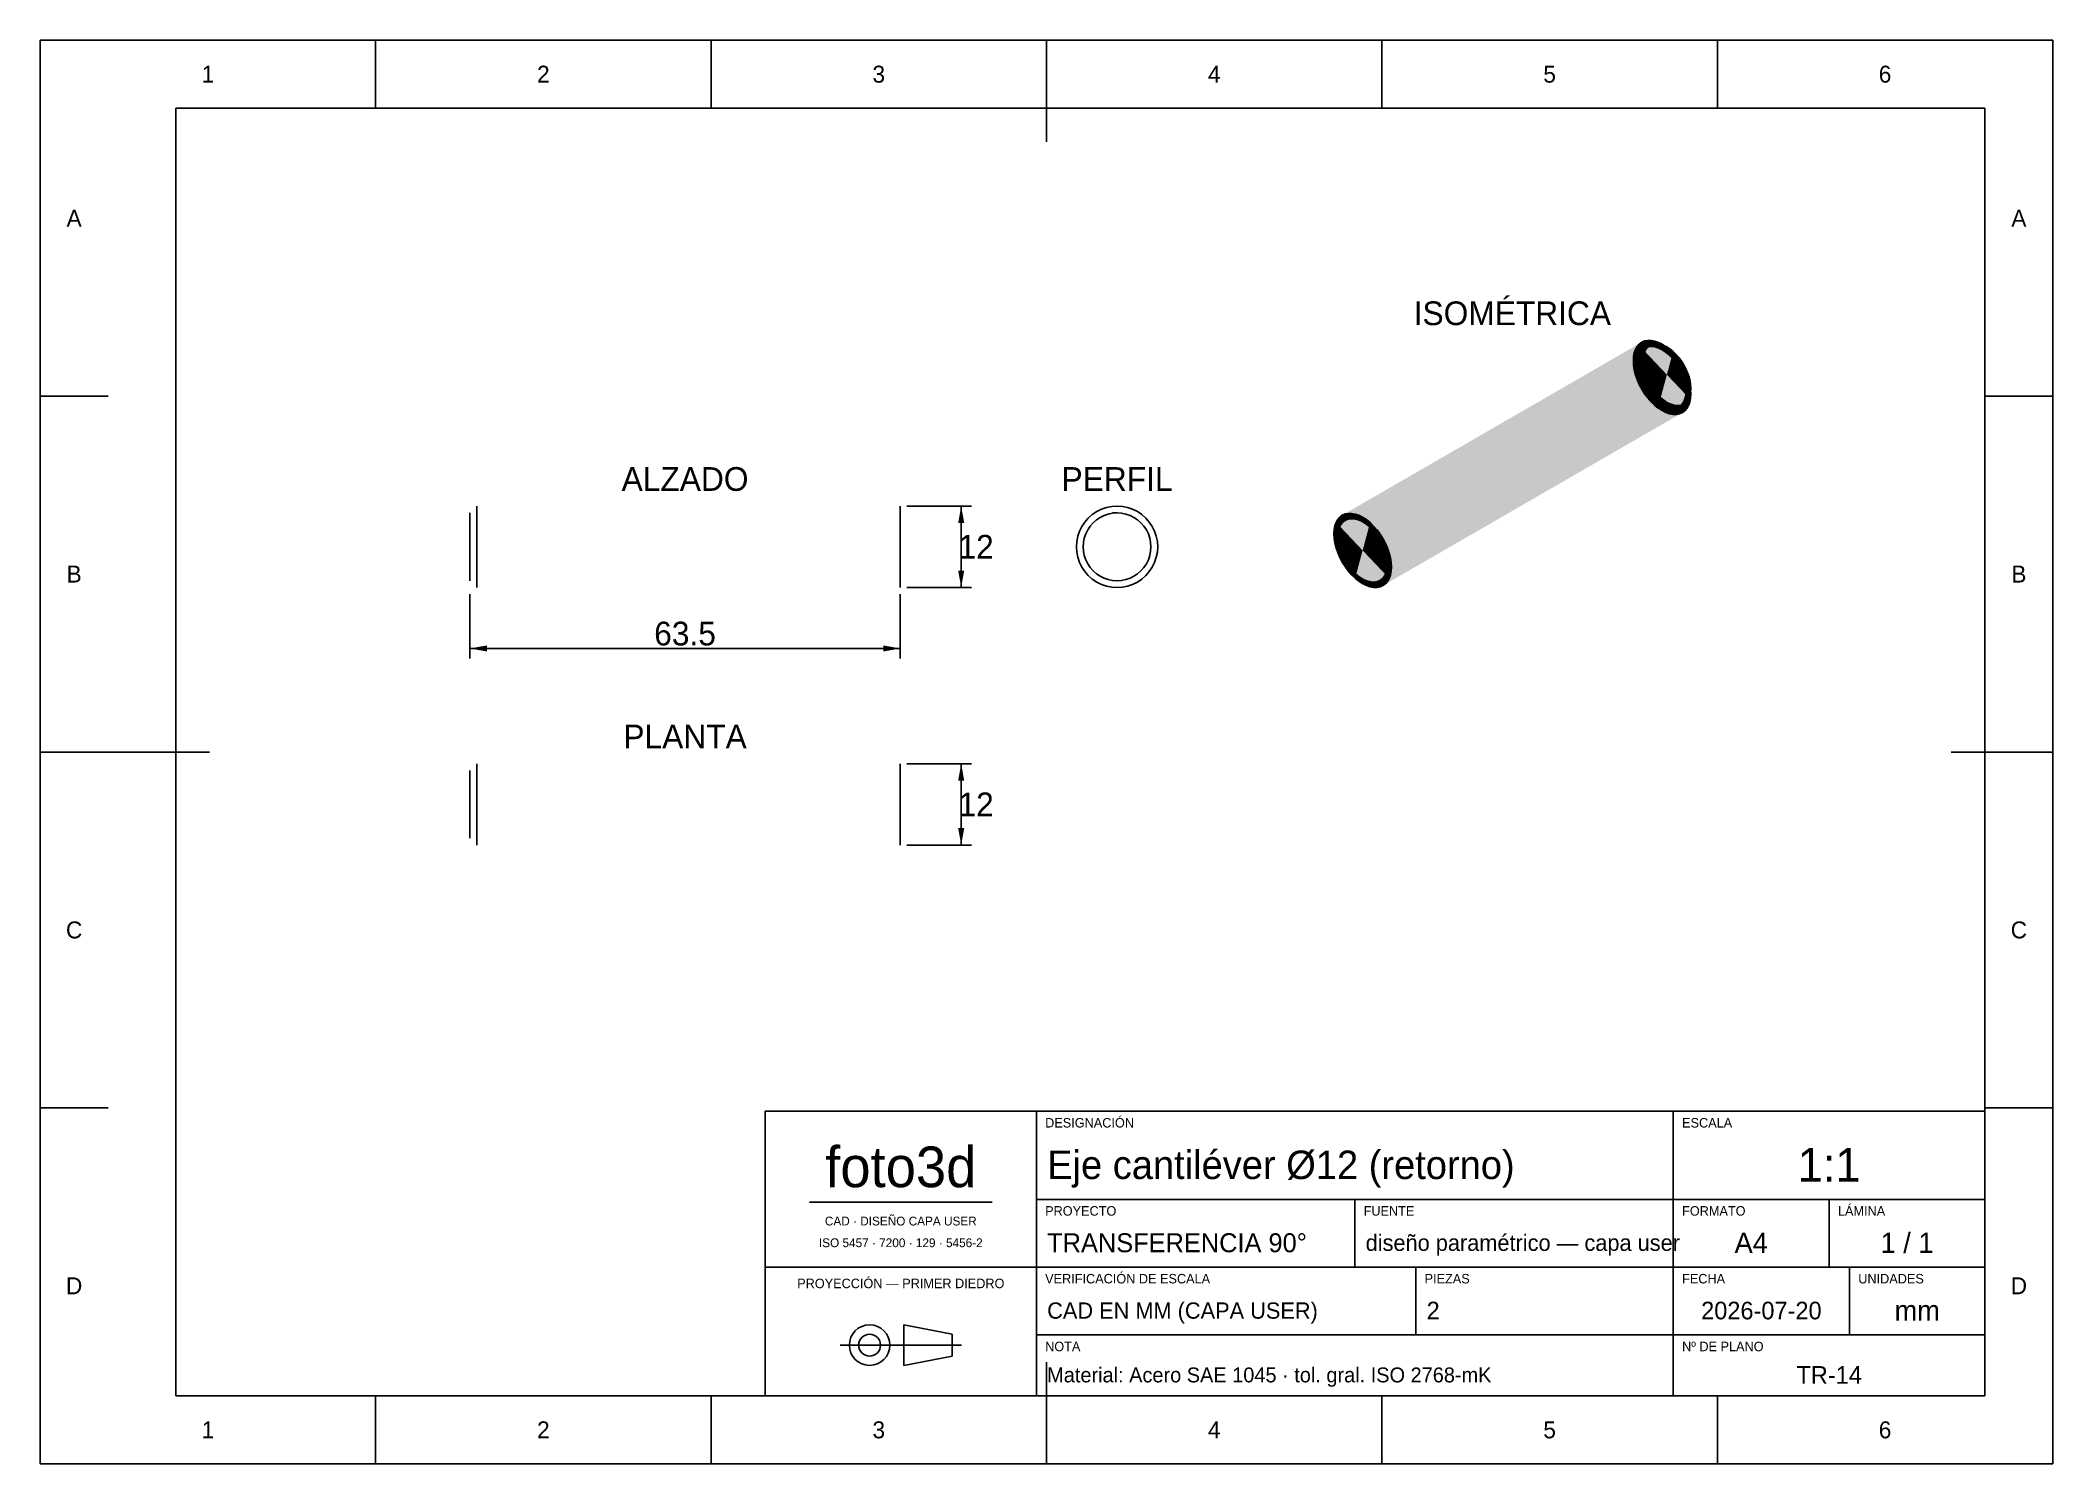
# Model space of a CAD drawing. Extents: x 0 to 297, y 0 to 210.
import ezdxf
from ezdxf.enums import TextEntityAlignment as Align

# ---------------------------------------------------------------- set-up
doc = ezdxf.new("R2010")
doc.units = 0
for name, color, linetype in [('COTAS', 7, 'CONTINUOUS'), ('FINA', 7, 'CONTINUOUS'), ('NORMA', 7, 'CONTINUOUS'), ('SOMBRA', 8, 'CONTINUOUS'), ('TEXTO', 7, 'CONTINUOUS'), ('VISIBLE', 7, 'CONTINUOUS')]:
    doc.layers.add(name, color=color, linetype=linetype)

msp = doc.modelspace()

# ---------------------------------------------------------------- texts
at = {"layer": 'COTAS'}
for s, p in [('12', (138.1103, 135.2749)), ('63.5', (95.1603, 122.4749)), ('12', (138.1103, 97.2749))]:
    msp.add_text(s, height=3.5, dxfattribs=at).set_placement(p, align=Align.MIDDLE_CENTER)
at = {"layer": 'TEXTO'}
for s, height, p in [('1', 2.5, (24.75, 205)), ('2', 2.5, (74.25, 205)), ('3', 2.5, (123.75, 205)), ('4', 2.5, (173.25, 205)), ('5', 2.5, (222.75, 205)), ('6', 2.5, (272.25, 205)), ('A', 2.5, (5, 183.75)), ('A', 2.5, (292, 183.75)), ('ISOMÉTRICA', 3.5, (217.25, 169.7251)), ('ALZADO', 3.5, (95.1603, 145.2749)), ('PERFIL', 3.5, (158.9103, 145.2749)), ('B', 2.5, (5, 131.25)), ('B', 2.5, (292, 131.25)), ('PLANTA', 3.5, (95.1603, 107.2749)), ('C', 2.5, (5, 78.75)), ('C', 2.5, (292, 78.75)), ('foto3d', 6, (127, 43.8)), ('1:1', 5, (264, 44.1)), ('CAD · DISEÑO CAPA USER', 1.3, (127, 35.8)), ('ISO 5457 · 7200 · 129 · 5456-2', 1.3, (127, 32.6)), ('A4', 3, (252.5, 32.6)), ('1 / 1', 3, (275.5, 32.6)), ('D', 2.5, (5, 26.25)), ('PROYECCIÓN — PRIMER DIEDRO', 1.4, (127, 26.6)), ('D', 2.5, (292, 26.25)), ('2026-07-20', 2.6, (254, 22.6)), ('mm', 3, (277, 22.6)), ('TR-14', 2.6, (264, 13.1)), ('1', 2.5, (24.75, 5)), ('2', 2.5, (74.25, 5)), ('3', 2.5, (123.75, 5)), ('4', 2.5, (173.25, 5)), ('5', 2.5, (222.75, 5)), ('6', 2.5, (272.25, 5))]:
    msp.add_text(s, height=height, dxfattribs=at).set_placement(p, align=Align.MIDDLE_CENTER)
for s, p in [('DESIGNACIÓN', (148.3, 49.6)), ('ESCALA', (242.3, 49.6)), ('PROYECTO', (148.3, 36.6)), ('FUENTE', (195.3, 36.6)), ('FORMATO', (242.3, 36.6)), ('LÁMINA', (265.3, 36.6)), ('VERIFICACIÓN DE ESCALA', (148.3, 26.6)), ('PIEZAS', (204.3, 26.6)), ('FECHA', (242.3, 26.6)), ('UNIDADES', (268.3, 26.6)), ('NOTA', (148.3, 16.6)), ('Nº DE PLANO', (242.3, 16.6))]:
    msp.add_text(s, height=1.4, dxfattribs=at).set_placement(p)
for s, height, p in [('Eje cantiléver Ø12 (retorno)', 4.2, (148.6, 44.1)), ('TRANSFERENCIA 90°', 2.8, (148.6, 32.6)), ('diseño paramétrico — capa user', 2.4, (195.6, 32.6)), ('CAD EN MM (CAPA USER)', 2.4, (148.6, 22.6)), ('2', 2.6, (204.6, 22.6)), ('Material: Acero SAE 1045 · tol. gral. ISO 2768-mK', 2.2, (148.6, 13.1))]:
    msp.add_text(s, height=height, dxfattribs=at).set_placement(p, align=Align.MIDDLE_LEFT)

# ---------------------------------------------------------------- linework, layer by layer
at = {"layer": 'COTAS'}
for p, q in [((127.9103, 141.2749), (137.4103, 141.2749)), ((135.9103, 129.2749), (135.9103, 141.2749)), ((63.4103, 128.2749), (63.4103, 118.7749)), ((126.9103, 128.2749), (126.9103, 118.7749)), ((127.9103, 129.2749), (137.4103, 129.2749)), ((63.4103, 120.2749), (126.9103, 120.2749)), ((127.9103, 103.2749), (137.4103, 103.2749)), ((135.9103, 91.2749), (135.9103, 103.2749)), ((127.9103, 91.2749), (137.4103, 91.2749))]:
    msp.add_line(p, q, dxfattribs=at)
for points in [[(135.9103, 141.2749), (136.3603, 138.7749), (135.4603, 138.7749)], [(135.9103, 129.2749), (136.3603, 131.7749), (135.4603, 131.7749)], [(63.4103, 120.2749), (65.9103, 120.7249), (65.9103, 119.8249)], [(126.9103, 120.2749), (124.4103, 120.7249), (124.4103, 119.8249)], [(135.9103, 103.2749), (136.3603, 100.7749), (135.4603, 100.7749)], [(135.9103, 91.2749), (136.3603, 93.7749), (135.4603, 93.7749)]]:
    msp.add_solid(points, dxfattribs=at)
at = {"layer": 'FINA'}
for p, q in [((297, 210), (0, 210)), ((0, 210), (0, 0)), ((49.5, 200), (49.5, 210)), ((99, 200), (99, 210)), ((148.5, 200), (148.5, 210)), ((198, 200), (198, 210)), ((247.5, 200), (247.5, 210)), ((297, 0), (297, 210)), ((0, 157.5), (10, 157.5)), ((287, 157.5), (297, 157.5)), ((0, 105), (10, 105)), ((287, 105), (297, 105)), ((0, 52.5), (10, 52.5)), ((287, 52.5), (297, 52.5)), ((147, 39), (241, 39)), ((194, 29), (194, 39)), ((241, 39), (287, 39)), ((264, 29), (264, 39)), ((113.5, 38.6), (140.5, 38.6)), ((107, 29), (147, 29)), ((147, 29), (241, 29)), ((203, 19), (203, 29)), ((241, 29), (287, 29)), ((267, 19), (267, 29)), ((147, 19), (241, 19)), ((241, 19), (287, 19)), ((118.03, 17.5), (135.97, 17.5)), ((49.5, 0), (49.5, 10)), ((99, 0), (99, 10)), ((148.5, 0), (148.5, 10)), ((198, 0), (198, 10)), ((247.5, 0), (247.5, 10)), ((0, 0), (297, 0))]:
    msp.add_line(p, q, dxfattribs=at)
at = {"layer": 'NORMA'}
for p, q in [((148.5, 210), (148.5, 195)), ((287, 200), (20, 200)), ((20, 200), (20, 10)), ((287, 10), (287, 200)), ((0, 105), (25, 105)), ((297, 105), (282, 105)), ((287, 52), (107, 52)), ((107, 52), (107, 10)), ((147, 10), (147, 52)), ((241, 10), (241, 52)), ((287, 10), (287, 52)), ((148.5, 0), (148.5, 15)), ((20, 10), (287, 10)), ((107, 10), (287, 10))]:
    msp.add_line(p, q, dxfattribs=at)
at = {"layer": 'SOMBRA', "color": 254}
for points in [[(235.249, 163.8917), (235.1409, 163.3264), (191.0003, 137.8419)], [(191.0548, 138.3762), (235.249, 163.8917), (191.0003, 137.8419)], [(235.2492, 163.8923), (235.249, 163.8917), (191.0548, 138.3762)], [(235.2492, 163.8923), (191.0548, 138.3762), (191.1088, 138.4079)], [(235.4274, 164.3956), (235.2492, 163.8923), (191.1088, 138.4079)], [(191.2332, 138.88), (235.4274, 164.3956), (191.1088, 138.4079)], [(235.4277, 164.3961), (235.4274, 164.3956), (191.2332, 138.88)], [(235.4277, 164.3961), (191.2332, 138.88), (191.287, 138.9115)], [(235.6729, 164.8286), (235.4277, 164.3961), (191.287, 138.9115)], [(191.4787, 139.3131), (235.6729, 164.8286), (191.287, 138.9115)], [(235.6732, 164.829), (235.6729, 164.8286), (191.4787, 139.3131)], [(235.6732, 164.829), (191.4787, 139.3131), (191.5329, 139.3446)], [(235.9812, 165.1834), (235.6732, 164.829), (191.5329, 139.3446)], [(191.787, 139.6679), (235.9812, 165.1834), (191.5329, 139.3446)], [(235.9816, 165.1837), (235.9812, 165.1834), (191.787, 139.6679)], [(235.9816, 165.1837), (191.787, 139.6679), (191.8412, 139.6993)], [(236.3471, 165.4539), (235.9816, 165.1837), (191.8412, 139.6993)], [(192.1529, 139.9384), (236.3471, 165.4539), (191.8412, 139.6993)], [(236.3476, 165.4541), (236.3471, 165.4539), (192.1529, 139.9384)], [(236.3476, 165.4541), (192.1529, 139.9384), (192.207, 139.9696)], [(236.7643, 165.6355), (236.3476, 165.4541), (192.207, 139.9696)], [(192.5702, 140.12), (236.7643, 165.6355), (192.207, 139.9696)], [(236.7649, 165.6356), (236.7643, 165.6355), (192.5702, 140.12)], [(236.7649, 165.6356), (192.5702, 140.12), (192.6245, 140.1512)], [(237.2258, 165.7251), (236.7649, 165.6356), (192.6245, 140.1512)], [(193.0316, 140.2096), (237.2258, 165.7251), (192.6245, 140.1512)], [(237.7235, 165.7212), (237.2258, 165.7251), (193.0316, 140.2096)], [(193.5293, 140.2057), (237.7235, 165.7212), (193.0316, 140.2096)], [(238.249, 165.6238), (237.7235, 165.7212), (193.5293, 140.2057)], [(194.0548, 140.1083), (238.249, 165.6238), (193.5293, 140.2057)], [(238.7933, 165.4345), (238.249, 165.6238), (194.0548, 140.1083)], [(194.5991, 139.919), (238.7933, 165.4345), (194.0548, 140.1083)], [(239.3471, 165.1567), (238.7933, 165.4345), (194.5991, 139.919)], [(195.1529, 139.6412), (239.3471, 165.1567), (194.5991, 139.919)], [(239.9009, 164.7951), (239.3471, 165.1567), (195.1529, 139.6412)], [(195.7067, 139.2796), (239.9009, 164.7951), (195.1529, 139.6412)], [(240.4452, 164.3558), (239.9009, 164.7951), (195.7067, 139.2796)], [(196.251, 138.8403), (240.4452, 164.3558), (195.7067, 139.2796)], [(240.9707, 163.8464), (240.4452, 164.3558), (196.251, 138.8403)], [(196.7765, 138.3309), (240.9707, 163.8464), (196.251, 138.8403)], [(236.6391, 163.6943), (236.5489, 163.2227), (235.8418, 162.8144)], [(235.932, 163.2861), (236.6391, 163.6943), (235.8418, 162.8144)], [(236.7878, 164.1142), (236.6391, 163.6943), (235.932, 163.2861)], [(236.0807, 163.7059), (236.7878, 164.1142), (235.932, 163.2861)], [(236.9923, 164.475), (236.7878, 164.1142), (236.0807, 163.7059)], [(236.2852, 164.0668), (236.9923, 164.475), (236.0807, 163.7059)], [(237.2493, 164.7707), (236.9923, 164.475), (236.2852, 164.0668)], [(236.5422, 164.3624), (237.2493, 164.7707), (236.2852, 164.0668)], [(237.5542, 164.9961), (237.2493, 164.7707), (236.5422, 164.3624)], [(236.8471, 164.5879), (237.5542, 164.9961), (236.5422, 164.3624)], [(237.9019, 165.1475), (237.5542, 164.9961), (236.8471, 164.5879)], [(237.1948, 164.7392), (237.9019, 165.1475), (236.8471, 164.5879)], [(238.2864, 165.2222), (237.9019, 165.1475), (237.1948, 164.7392)], [(237.5793, 164.8139), (238.2864, 165.2222), (237.1948, 164.7392)], [(238.7012, 165.2189), (238.2864, 165.2222), (237.5793, 164.8139)], [(237.9941, 164.8106), (238.7012, 165.2189), (237.5793, 164.8139)], [(239.1391, 165.1377), (238.7012, 165.2189), (237.9941, 164.8106)], [(238.432, 164.7294), (239.1391, 165.1377), (237.9941, 164.8106)], [(239.5927, 164.98), (239.1391, 165.1377), (238.432, 164.7294)], [(238.8856, 164.5718), (239.5927, 164.98), (238.432, 164.7294)], [(240.0542, 164.7485), (239.5927, 164.98), (238.8856, 164.5718)], [(239.3471, 164.3402), (240.0542, 164.7485), (238.8856, 164.5718)], [(240.5157, 164.4471), (240.0542, 164.7485), (239.3471, 164.3402)], [(239.8086, 164.0389), (240.5157, 164.4471), (239.3471, 164.3402)], [(240.9693, 164.0811), (240.5157, 164.4471), (239.8086, 164.0389)], [(240.2622, 163.6728), (240.9693, 164.0811), (239.8086, 164.0389)], [(241.4072, 163.6566), (240.9693, 164.0811), (240.2622, 163.6728)], [(240.7001, 163.2483), (241.4072, 163.6566), (240.2622, 163.6728)], [(235.1409, 163.3264), (235.1407, 163.3257), (190.9466, 137.8102)], [(235.1409, 163.3264), (190.9466, 137.8102), (191.0003, 137.8419)], [(191.787, 139.6679), (191.5329, 139.3446), (191.4791, 139.3135)], [(191.8412, 139.6993), (191.787, 139.6679), (191.7874, 139.6682)], [(192.1529, 139.9384), (191.8412, 139.6993), (191.7874, 139.6682)], [(192.207, 139.9696), (192.1529, 139.9384), (192.1534, 139.9386)], [(192.5702, 140.12), (192.207, 139.9696), (192.1534, 139.9386)], [(192.6245, 140.1512), (192.5702, 140.12), (192.5707, 140.1201)], [(193.0316, 140.2096), (192.6245, 140.1512), (192.5707, 140.1201)], [(191.0003, 137.8419), (190.9466, 137.8102), (190.9467, 137.8109)], [(191.0548, 138.3762), (191.0003, 137.8419), (190.9467, 137.8109)], [(191.1088, 138.4079), (191.0548, 138.3762), (191.0551, 138.3768)], [(191.2332, 138.88), (191.1088, 138.4079), (191.0551, 138.3768)], [(191.287, 138.9115), (191.2332, 138.88), (191.2335, 138.8806)], [(191.4787, 139.3131), (191.287, 138.9115), (191.2335, 138.8806)], [(191.5329, 139.3446), (191.4787, 139.3131), (191.4791, 139.3135)]]:
    msp.add_solid(points, dxfattribs=at)
at = {"layer": 'SOMBRA', "color": 253}
for points in [[(241.4678, 163.2763), (240.9707, 163.8464), (196.7765, 138.3309)], [(235.1407, 163.3257), (235.1409, 163.3264), (235.5475, 163.6271)], [(235.1407, 163.3257), (235.5475, 163.6271), (235.7484, 163.4489)], [(235.1407, 163.3257), (235.7484, 163.4489), (235.4471, 163.1023)], [(235.1409, 163.3264), (235.249, 163.8917), (235.5475, 163.6271)], [(235.249, 163.8917), (235.2492, 163.8923), (235.7129, 164.0942)], [(235.249, 163.8917), (235.7129, 164.0942), (235.905, 163.8914)], [(235.249, 163.8917), (235.905, 163.8914), (235.5475, 163.6271)], [(235.2492, 163.8923), (235.4274, 164.3956), (235.7129, 164.0942)], [(235.4274, 164.3956), (235.4277, 164.3961), (235.9405, 164.4957)], [(235.4274, 164.3956), (235.9405, 164.4957), (236.1205, 164.2716)], [(235.4274, 164.3956), (236.1205, 164.2716), (235.7129, 164.0942)], [(235.4277, 164.3961), (235.6729, 164.8286), (235.9405, 164.4957)], [(235.7484, 163.4489), (235.6533, 162.9519), (235.4471, 163.1023)], [(235.905, 163.8914), (235.7484, 163.4489), (235.5475, 163.6271)], [(235.7484, 163.4489), (235.8726, 163.3388), (235.6533, 162.9519)], [(235.6729, 164.8286), (235.6732, 164.829), (236.2263, 164.8246)], [(235.6729, 164.8286), (236.3913, 164.5832), (235.9405, 164.4957)], [(235.6729, 164.8286), (236.2263, 164.8246), (236.3913, 164.5832)], [(235.6732, 164.829), (235.9812, 165.1834), (236.2263, 164.8246)], [(236.1205, 164.2716), (235.905, 163.8914), (235.7129, 164.0942)], [(235.905, 163.8914), (236.0238, 163.7659), (235.7484, 163.4489)], [(236.0238, 163.7659), (235.8726, 163.3388), (235.7484, 163.4489)], [(236.0238, 163.7659), (236.0807, 163.7059), (235.8726, 163.3388)], [(236.0807, 163.7059), (235.932, 163.2861), (235.8726, 163.3388)], [(236.1205, 164.2716), (236.2319, 164.1331), (235.905, 163.8914)], [(236.2319, 164.1331), (236.0238, 163.7659), (235.905, 163.8914)], [(236.3913, 164.5832), (236.1205, 164.2716), (235.9405, 164.4957)], [(235.9812, 165.1834), (235.9816, 165.1837), (236.5656, 165.0755)], [(235.9812, 165.1834), (236.7126, 164.8208), (236.2263, 164.8246)], [(235.9812, 165.1834), (236.5656, 165.0755), (236.7126, 164.8208)], [(235.9816, 165.1837), (236.3471, 165.4539), (236.5656, 165.0755)], [(236.2319, 164.1331), (236.2852, 164.0668), (236.0238, 163.7659)], [(236.2852, 164.0668), (236.0807, 163.7059), (236.0238, 163.7659)], [(236.3913, 164.5832), (236.4933, 164.4339), (236.1205, 164.2716)], [(236.4933, 164.4339), (236.2319, 164.1331), (236.1205, 164.2716)], [(236.7126, 164.8208), (236.3913, 164.5832), (236.2263, 164.8246)], [(236.4933, 164.4339), (236.5422, 164.3624), (236.2319, 164.1331)], [(236.5422, 164.3624), (236.2852, 164.0668), (236.2319, 164.1331)], [(236.3471, 165.4539), (236.3476, 165.4541), (236.9524, 165.2438)], [(236.3471, 165.4539), (237.079, 164.9803), (236.5656, 165.0755)], [(236.3471, 165.4539), (236.9524, 165.2438), (237.079, 164.9803)], [(236.3476, 165.4541), (236.7643, 165.6355), (236.9524, 165.2438)], [(236.7126, 164.8208), (236.8036, 164.6633), (236.3913, 164.5832)], [(236.8036, 164.6633), (236.4933, 164.4339), (236.3913, 164.5832)], [(236.8036, 164.6633), (236.8471, 164.5879), (236.4933, 164.4339)], [(236.8471, 164.5879), (236.5422, 164.3624), (236.4933, 164.4339)], [(236.5489, 163.2227), (236.6391, 163.6943), (240.0542, 160.666)], [(237.079, 164.9803), (236.7126, 164.8208), (236.5656, 165.0755)], [(236.6391, 163.6943), (236.7878, 164.1142), (240.0542, 160.666)], [(237.079, 164.9803), (237.1573, 164.8173), (236.7126, 164.8208)], [(237.1573, 164.8173), (236.8036, 164.6633), (236.7126, 164.8208)], [(236.7643, 165.6355), (236.7649, 165.6356), (237.3803, 165.3269)], [(236.7643, 165.6355), (237.4842, 165.059), (236.9524, 165.2438)], [(236.7643, 165.6355), (237.3803, 165.3269), (237.4842, 165.059)], [(236.7649, 165.6356), (237.2258, 165.7251), (237.3803, 165.3269)], [(236.7878, 164.1142), (236.9923, 164.475), (240.0542, 160.666)], [(237.1573, 164.8173), (237.1948, 164.7392), (236.8036, 164.6633)], [(237.1948, 164.7392), (236.8471, 164.5879), (236.8036, 164.6633)], [(237.4842, 165.059), (237.079, 164.9803), (236.9524, 165.2438)], [(236.9923, 164.475), (237.2493, 164.7707), (240.0542, 160.666)], [(237.4842, 165.059), (237.5485, 164.8932), (237.079, 164.9803)], [(237.5485, 164.8932), (237.1573, 164.8173), (237.079, 164.9803)], [(237.5485, 164.8932), (237.5793, 164.8139), (237.1573, 164.8173)], [(237.5793, 164.8139), (237.1948, 164.7392), (237.1573, 164.8173)], [(237.2258, 165.7251), (237.9213, 165.0555), (237.3803, 165.3269)], [(237.2258, 165.7251), (237.7235, 165.7212), (237.9213, 165.0555)], [(237.2493, 164.7707), (237.5542, 164.9961), (240.0542, 160.666)], [(237.9213, 165.0555), (237.4842, 165.059), (237.3803, 165.3269)], [(237.9705, 164.8899), (237.5485, 164.8932), (237.4842, 165.059)], [(237.9213, 165.0555), (237.9705, 164.8899), (237.4842, 165.059)], [(237.9941, 164.8106), (237.5793, 164.8139), (237.5485, 164.8932)], [(237.9705, 164.8899), (237.9941, 164.8106), (237.5485, 164.8932)], [(237.5542, 164.9961), (237.9019, 165.1475), (240.0542, 160.666)], [(237.7235, 165.7212), (238.4161, 164.8073), (237.9213, 165.0555)], [(237.7235, 165.7212), (238.249, 165.6238), (238.4161, 164.8073)], [(237.9019, 165.1475), (238.2864, 165.2222), (240.0542, 160.666)], [(238.4161, 164.8073), (237.9705, 164.8899), (237.9213, 165.0555)], [(238.432, 164.7294), (237.9941, 164.8106), (237.9705, 164.8899)], [(238.4161, 164.8073), (238.432, 164.7294), (237.9705, 164.8899)], [(238.249, 165.6238), (238.8856, 164.5718), (238.4161, 164.8073)], [(238.249, 165.6238), (238.7933, 165.4345), (238.8856, 164.5718)], [(238.2864, 165.2222), (238.7012, 165.2189), (240.0542, 160.666)], [(238.8856, 164.5718), (238.432, 164.7294), (238.4161, 164.8073)], [(238.7012, 165.2189), (239.1391, 165.1377), (240.0542, 160.666)], [(238.7933, 165.4345), (239.3471, 164.3402), (238.8856, 164.5718)], [(238.7933, 165.4345), (239.3471, 165.1567), (239.3471, 164.3402)], [(239.1391, 165.1377), (239.5927, 164.98), (240.0542, 160.666)], [(239.3471, 165.1567), (239.8166, 164.1047), (239.3471, 164.3402)], [(239.3471, 165.1567), (239.9009, 164.7951), (239.8166, 164.1047)], [(239.8086, 164.0389), (239.3471, 164.3402), (239.5798, 164.2235)], [(239.8166, 164.1047), (239.8086, 164.0389), (239.5798, 164.2235)], [(239.5927, 164.98), (240.0542, 164.7485), (240.0542, 160.666)], [(240.2622, 163.6728), (239.8086, 164.0389), (239.8166, 164.1047)], [(239.9009, 164.7951), (240.3114, 163.8565), (239.8166, 164.1047)], [(240.2781, 163.7323), (239.8166, 164.1047), (240.0596, 163.9828)], [(240.2781, 163.7323), (240.2622, 163.6728), (239.8166, 164.1047)], [(239.9009, 164.7951), (240.4452, 164.3558), (240.3114, 163.8565)], [(240.0542, 164.7485), (240.5157, 164.4471), (240.0542, 160.666)], [(240.5157, 164.4471), (240.9693, 164.0811), (240.0542, 160.666)], [(240.9693, 164.0811), (241.4072, 163.6566), (240.0542, 160.666)], [(241.4072, 163.6566), (241.822, 163.1809), (240.0542, 160.666)], [(240.3114, 163.8565), (240.2781, 163.7323), (240.0596, 163.9828)], [(240.7001, 163.2483), (240.2622, 163.6728), (240.2781, 163.7323)], [(240.7236, 163.3004), (240.2781, 163.7323), (240.3114, 163.8565)], [(240.7236, 163.3004), (240.7001, 163.2483), (240.2781, 163.7323)], [(240.4452, 164.3558), (240.8524, 163.5851), (240.3114, 163.8565)], [(240.7728, 163.4092), (240.7236, 163.3004), (240.3114, 163.8565)], [(240.7728, 163.4092), (240.3114, 163.8565), (240.5745, 163.7245)], [(240.4452, 164.3558), (240.9707, 163.8464), (240.8524, 163.5851)], [(240.8524, 163.5851), (240.7728, 163.4092), (240.5745, 163.7245)], [(241.822, 163.1809), (241.4072, 163.6566), (240.7001, 163.2483)], [(241.1456, 162.8165), (240.7236, 163.3004), (240.7728, 163.4092)], [(241.2099, 162.9079), (240.7728, 163.4092), (240.8524, 163.5851)], [(241.2099, 162.9079), (241.1456, 162.8165), (240.7728, 163.4092)], [(240.9707, 163.8464), (241.4678, 163.2763), (240.8524, 163.5851)], [(241.3139, 163.0558), (241.2099, 162.9079), (240.8524, 163.5851)], [(241.3139, 163.0558), (240.8524, 163.5851), (241.1489, 163.4364)], [(241.4678, 163.2763), (241.3139, 163.0558), (241.1489, 163.4364)], [(235.1045, 162.708), (235.1044, 162.7072), (190.9103, 137.1917)], [(235.1045, 162.708), (190.9103, 137.1917), (190.9642, 137.2236)], [(190.9103, 137.1917), (235.1044, 162.7072), (191.0002, 136.5631)], [(190.9466, 137.8102), (235.1407, 163.3257), (190.9642, 137.2236)], [(235.1407, 162.0476), (235.1407, 162.0468), (190.9466, 136.5313)], [(235.1407, 162.0476), (190.9466, 136.5313), (191.0002, 136.5631)], [(190.9466, 136.5313), (235.1407, 162.0468), (191.1083, 135.8721)], [(235.1407, 163.3257), (235.1045, 162.708), (190.9642, 137.2236)], [(235.1044, 162.7072), (235.1407, 162.0476), (191.0002, 136.5631)], [(235.2489, 161.3567), (235.249, 161.3558), (191.0548, 135.8403)], [(235.2489, 161.3567), (191.0548, 135.8403), (191.1083, 135.8721)], [(235.1407, 162.0468), (235.2489, 161.3567), (191.1083, 135.8721)], [(241.4678, 163.2763), (196.7765, 138.3309), (241.4141, 163.2453)], [(241.4141, 163.2453), (196.7765, 138.3309), (197.2736, 137.7608)], [(197.2742, 137.7601), (241.4141, 163.2453), (197.2736, 137.7608)], [(241.469, 163.2749), (241.4684, 163.2757), (197.2742, 137.7601)], [(197.2742, 137.7601), (241.4684, 163.2757), (241.4141, 163.2453)], [(241.469, 163.2749), (197.2742, 137.7601), (197.3286, 137.7905)], [(241.9298, 162.6532), (241.469, 163.2749), (197.3286, 137.7905)], [(197.7357, 137.1377), (241.9298, 162.6532), (197.3286, 137.7905)], [(241.9304, 162.6524), (241.9298, 162.6532), (197.7357, 137.1377)], [(241.9304, 162.6524), (197.7357, 137.1377), (197.79, 137.168)], [(242.3471, 161.9898), (241.9304, 162.6524), (197.79, 137.168)], [(198.1529, 136.4743), (242.3471, 161.9898), (197.79, 137.168)], [(242.3475, 161.989), (242.3471, 161.9898), (198.1529, 136.4743)], [(242.3475, 161.989), (198.1529, 136.4743), (198.207, 136.5044)], [(242.713, 161.2968), (242.3475, 161.989), (198.207, 136.5044)], [(198.5188, 135.7812), (242.713, 161.2968), (198.207, 136.5044)], [(235.1044, 162.7072), (235.1045, 162.708), (235.4471, 163.1023)], [(235.1044, 162.7072), (235.4471, 163.1023), (235.6533, 162.9519)], [(235.1044, 162.7072), (235.6533, 162.9519), (235.4135, 162.5288)], [(235.1407, 162.0476), (235.1044, 162.7072), (235.4135, 162.5288)], [(235.1045, 162.708), (235.1407, 163.3257), (235.4471, 163.1023)], [(235.1407, 162.0468), (235.1407, 162.0476), (235.4135, 162.5288)], [(235.1407, 162.0468), (235.4135, 162.5288), (235.6214, 162.4088)], [(235.1407, 162.0468), (235.6214, 162.4088), (235.4471, 161.9165)], [(235.2489, 161.3567), (235.1407, 162.0468), (235.4471, 161.9165)], [(235.249, 161.3558), (235.2489, 161.3567), (235.4471, 161.9165)], [(235.249, 161.3558), (235.4471, 161.9165), (235.6533, 161.8289)], [(235.249, 161.3558), (235.6533, 161.8289), (235.5475, 161.2759)], [(235.4272, 160.6469), (235.249, 161.3558), (235.5475, 161.2759)], [(235.6533, 162.9519), (235.6214, 162.4088), (235.4135, 162.5288)], [(235.4274, 160.646), (235.4272, 160.6469), (235.5475, 161.2759)], [(235.4274, 160.646), (235.5475, 161.2759), (235.7484, 161.222)], [(235.4274, 160.646), (235.7484, 161.222), (235.7129, 160.6178)], [(235.6726, 159.9305), (235.4274, 160.646), (235.7129, 160.6178)], [(235.6214, 162.4088), (235.6533, 161.8289), (235.4471, 161.9165)], [(235.6533, 161.8289), (235.7484, 161.222), (235.5475, 161.2759)], [(235.6533, 162.9519), (235.7808, 162.8589), (235.6214, 162.4088)], [(235.7808, 162.8589), (235.75, 162.3345), (235.6214, 162.4088)], [(235.6214, 162.4088), (235.75, 162.3345), (235.6533, 161.8289)], [(235.8726, 163.3388), (235.7808, 162.8589), (235.6533, 162.9519)], [(235.75, 162.3345), (235.7808, 161.7746), (235.6533, 161.8289)], [(235.6533, 161.8289), (235.7808, 161.7746), (235.7484, 161.222)], [(235.6729, 159.9296), (235.6726, 159.9305), (235.7129, 160.6178)], [(235.6729, 159.9296), (235.7129, 160.6178), (235.905, 160.5987)], [(235.6729, 159.9296), (235.905, 160.5987), (235.9405, 159.9535)], [(235.7484, 161.222), (235.905, 160.5987), (235.7129, 160.6178)], [(235.7808, 161.7746), (235.8726, 161.1888), (235.7484, 161.222)], [(235.7484, 161.222), (235.8726, 161.1888), (235.905, 160.5987)], [(235.7808, 162.8589), (235.8418, 162.8144), (235.75, 162.3345)], [(235.8418, 162.8144), (235.8116, 162.299), (235.75, 162.3345)], [(235.75, 162.3345), (235.8116, 162.299), (235.7808, 161.7746)], [(235.8726, 163.3388), (235.932, 163.2861), (235.7808, 162.8589)], [(235.932, 163.2861), (235.8418, 162.8144), (235.7808, 162.8589)], [(235.8116, 162.299), (235.8418, 161.7487), (235.7808, 161.7746)], [(235.7808, 161.7746), (235.8418, 161.7487), (235.8726, 161.1888)], [(236.5489, 163.2227), (236.5187, 162.7072), (235.8116, 162.299)], [(235.8418, 162.8144), (236.5489, 163.2227), (235.8116, 162.299)], [(235.8116, 162.299), (236.5187, 162.7072), (235.8418, 161.7487)], [(236.5187, 162.7072), (236.5489, 162.1569), (235.8418, 161.7487)], [(235.8418, 161.7487), (236.5489, 162.1569), (235.932, 161.1728)], [(235.8418, 161.7487), (235.932, 161.1728), (235.8726, 161.1888)], [(235.8726, 161.1888), (236.0238, 160.587), (235.905, 160.5987)], [(235.8726, 161.1888), (235.932, 161.1728), (236.0238, 160.587)], [(235.905, 160.5987), (236.1205, 159.9696), (235.9405, 159.9535)], [(235.905, 160.5987), (236.0238, 160.587), (236.1205, 159.9696)], [(236.5489, 162.1569), (236.6391, 161.5811), (235.932, 161.1728)], [(235.932, 161.1728), (236.0807, 160.5813), (236.0238, 160.587)], [(236.0238, 160.587), (236.2319, 159.9795), (236.1205, 159.9696)], [(236.0238, 160.587), (236.0807, 160.5813), (236.2319, 159.9795)], [(236.0807, 160.5813), (236.2852, 159.9843), (236.2319, 159.9795)], [(236.5187, 162.7072), (236.5489, 163.2227), (240.0542, 160.666)], [(236.5489, 162.1569), (236.5187, 162.7072), (240.0542, 160.666)], [(236.6391, 161.5811), (236.5489, 162.1569), (240.0542, 160.666)], [(236.7878, 160.9896), (236.6391, 161.5811), (240.0542, 160.666)], [(236.9923, 160.3925), (236.7878, 160.9896), (240.0542, 160.666)], [(237.2493, 159.8002), (236.9923, 160.3925), (240.0542, 160.666)], [(237.5542, 159.2226), (237.2493, 159.8002), (240.0542, 160.666)], [(237.9019, 158.6698), (237.5542, 159.2226), (240.0542, 160.666)], [(238.2864, 158.1511), (237.9019, 158.6698), (240.0542, 160.666)], [(238.7012, 157.6754), (238.2864, 158.1511), (240.0542, 160.666)], [(239.1391, 157.2509), (238.7012, 157.6754), (240.0542, 160.666)], [(239.5927, 156.8849), (239.1391, 157.2509), (240.0542, 160.666)], [(240.0542, 156.5835), (239.5927, 156.8849), (240.0542, 160.666)], [(241.822, 163.1809), (242.2065, 162.6622), (240.0542, 160.666)], [(242.2065, 162.6622), (242.5542, 162.1094), (240.0542, 160.666)], [(242.5542, 162.1094), (242.8591, 161.5318), (240.0542, 160.666)], [(242.8591, 161.5318), (243.1161, 160.9395), (240.0542, 160.666)], [(243.1161, 160.9395), (243.3206, 160.3424), (240.0542, 160.666)], [(240.5157, 156.352), (240.0542, 156.5835), (240.0542, 160.666)], [(240.9693, 156.1943), (240.5157, 156.352), (240.0542, 160.666)], [(241.4072, 156.1131), (240.9693, 156.1943), (240.0542, 160.666)], [(241.822, 156.1099), (241.4072, 156.1131), (240.0542, 160.666)], [(242.2065, 156.1845), (241.822, 156.1099), (240.0542, 160.666)], [(242.5542, 156.3359), (242.2065, 156.1845), (240.0542, 160.666)], [(242.8591, 156.5613), (242.5542, 156.3359), (240.0542, 160.666)], [(243.1161, 156.857), (242.8591, 156.5613), (240.0542, 160.666)], [(243.3206, 157.2178), (243.1161, 156.857), (240.0542, 160.666)], [(243.4693, 157.6377), (243.3206, 157.2178), (240.0542, 160.666)], [(243.5595, 158.1094), (243.4693, 157.6377), (240.0542, 160.666)], [(243.5897, 158.6248), (243.5595, 158.1094), (240.0542, 160.666)], [(243.5595, 159.1751), (243.5897, 158.6248), (240.0542, 160.666)], [(243.4693, 159.7509), (243.5595, 159.1751), (240.0542, 160.666)], [(243.3206, 160.3424), (243.4693, 159.7509), (240.0542, 160.666)], [(241.1149, 162.7727), (240.7001, 163.2483), (240.7236, 163.3004)], [(241.1149, 162.7727), (241.822, 163.1809), (240.7001, 163.2483)], [(241.1456, 162.8165), (241.1149, 162.7727), (240.7236, 163.3004)], [(242.2065, 162.6622), (241.822, 163.1809), (241.1149, 162.7727)], [(241.4994, 162.254), (241.1149, 162.7727), (241.1456, 162.8165)], [(241.4994, 162.254), (242.2065, 162.6622), (241.1149, 162.7727)], [(241.5369, 162.2887), (241.1456, 162.8165), (241.2099, 162.9079)], [(241.5369, 162.2887), (241.4994, 162.254), (241.1456, 162.8165)], [(241.6151, 162.3613), (241.2099, 162.9079), (241.3139, 163.0558)], [(241.6151, 162.3613), (241.5369, 162.2887), (241.2099, 162.9079)], [(241.4678, 163.2763), (241.4684, 163.2757), (241.3139, 163.0558)], [(241.4684, 163.2757), (241.6151, 162.3613), (241.3139, 163.0558)], [(241.4684, 163.2757), (241.4678, 163.2763), (241.4141, 163.2453)], [(241.4684, 163.2757), (241.7417, 162.4788), (241.6151, 162.3613)], [(241.4684, 163.2757), (241.469, 163.2749), (241.7417, 162.4788)], [(241.469, 163.2749), (241.9298, 162.6532), (241.7417, 162.4788)], [(242.5542, 162.1094), (242.2065, 162.6622), (241.4994, 162.254)], [(241.8471, 161.7011), (241.4994, 162.254), (241.5369, 162.2887)], [(241.8471, 161.7011), (242.5542, 162.1094), (241.4994, 162.254)], [(241.8906, 161.7263), (241.5369, 162.2887), (241.6151, 162.3613)], [(241.8906, 161.7263), (241.8471, 161.7011), (241.5369, 162.2887)], [(241.9815, 161.7788), (241.6151, 162.3613), (241.7417, 162.4788)], [(241.9815, 161.7788), (241.8906, 161.7263), (241.6151, 162.3613)], [(241.9298, 162.6532), (241.9815, 161.7788), (241.7417, 162.4788)], [(242.8591, 161.5318), (242.5542, 162.1094), (241.8471, 161.7011)], [(242.152, 161.1236), (241.8471, 161.7011), (241.8906, 161.7263)], [(242.152, 161.1236), (242.8591, 161.5318), (241.8471, 161.7011)], [(242.2008, 161.1387), (241.8906, 161.7263), (241.9815, 161.7788)], [(242.2008, 161.1387), (242.152, 161.1236), (241.8906, 161.7263)], [(241.9298, 162.6532), (242.1286, 161.8637), (241.9815, 161.7788)], [(241.9298, 162.6532), (241.9304, 162.6524), (242.1286, 161.8637)], [(241.9304, 162.6524), (242.3471, 161.9898), (242.1286, 161.8637)], [(242.3029, 161.1702), (241.9815, 161.7788), (242.1286, 161.8637)], [(242.3029, 161.1702), (242.2008, 161.1387), (241.9815, 161.7788)], [(242.3471, 161.9898), (242.3029, 161.1702), (242.1286, 161.8637)], [(242.4089, 160.5312), (242.152, 161.1236), (242.2008, 161.1387)], [(242.4623, 160.536), (242.2008, 161.1387), (242.3029, 161.1702)], [(242.4623, 160.536), (242.4089, 160.5312), (242.2008, 161.1387)], [(242.3471, 161.9898), (242.4678, 161.2211), (242.3029, 161.1702)], [(242.5736, 160.5459), (242.3029, 161.1702), (242.4678, 161.2211)], [(242.5736, 160.5459), (242.4623, 160.536), (242.3029, 161.1702)], [(242.3471, 161.9898), (242.3475, 161.989), (242.4678, 161.2211)], [(242.3475, 161.989), (242.713, 161.2968), (242.4678, 161.2211)], [(242.6135, 159.9342), (242.4089, 160.5312), (242.4623, 160.536)], [(242.6704, 159.9286), (242.4623, 160.536), (242.5736, 160.5459)], [(242.6704, 159.9286), (242.6135, 159.9342), (242.4623, 160.536)], [(242.713, 161.2968), (242.5736, 160.5459), (242.4678, 161.2211)], [(242.713, 161.2968), (242.7537, 160.562), (242.5736, 160.5459)], [(242.7892, 159.9168), (242.5736, 160.5459), (242.7537, 160.562)], [(242.7892, 159.9168), (242.6704, 159.9286), (242.5736, 160.5459)], [(242.713, 161.2968), (242.7134, 161.2959), (242.7537, 160.562)], [(242.7134, 161.2959), (243.0213, 160.5859), (242.7537, 160.562)], [(243.0213, 160.5859), (242.7892, 159.9168), (242.7537, 160.562)], [(243.0213, 160.5859), (242.9813, 159.8978), (242.7892, 159.9168)], [(243.0213, 160.5859), (243.0216, 160.5851), (242.9813, 159.8978)], [(243.0216, 160.5851), (243.2668, 159.8695), (242.9813, 159.8978)], [(235.9808, 159.2196), (235.6729, 159.9296), (235.9405, 159.9535)], [(235.9812, 159.2188), (235.9405, 159.9535), (236.1205, 159.9696)], [(235.9812, 159.2188), (235.9808, 159.2196), (235.9405, 159.9535)], [(235.9812, 159.2188), (236.1205, 159.9696), (236.2263, 159.2944)], [(236.3466, 158.5265), (235.9812, 159.2188), (236.2263, 159.2944)], [(236.1205, 159.9696), (236.2319, 159.9795), (236.3913, 159.3454)], [(236.1205, 159.9696), (236.3913, 159.3454), (236.2263, 159.2944)], [(236.3471, 158.5257), (236.2263, 159.2944), (236.3913, 159.3454)], [(236.3471, 158.5257), (236.3466, 158.5265), (236.2263, 159.2944)], [(236.2319, 159.9795), (236.2852, 159.9843), (236.4933, 159.3769)], [(236.2319, 159.9795), (236.4933, 159.3769), (236.3913, 159.3454)], [(236.2852, 159.9843), (236.5422, 159.3919), (236.4933, 159.3769)], [(236.3471, 158.5257), (236.3913, 159.3454), (236.5656, 158.6519)], [(236.7638, 157.8631), (236.3471, 158.5257), (236.5656, 158.6519)], [(236.3913, 159.3454), (236.4933, 159.3769), (236.7126, 158.7368)], [(236.3913, 159.3454), (236.7126, 158.7368), (236.5656, 158.6519)], [(236.4933, 159.3769), (236.5422, 159.3919), (236.8036, 158.7893)], [(236.4933, 159.3769), (236.8036, 158.7893), (236.7126, 158.7368)], [(236.5422, 159.3919), (236.8471, 158.8144), (236.8036, 158.7893)], [(236.7643, 157.8623), (236.5656, 158.6519), (236.7126, 158.7368)], [(236.7643, 157.8623), (236.7638, 157.8631), (236.5656, 158.6519)], [(236.7126, 158.7368), (236.8036, 158.7893), (237.079, 158.1542)], [(236.7643, 157.8623), (236.7126, 158.7368), (236.9524, 158.0368)], [(236.7126, 158.7368), (237.079, 158.1542), (236.9524, 158.0368)], [(237.2252, 157.2406), (236.7643, 157.8623), (236.9524, 158.0368)], [(236.8036, 158.7893), (236.8471, 158.8144), (237.1573, 158.2268)], [(236.8036, 158.7893), (237.1573, 158.2268), (237.079, 158.1542)], [(236.8471, 158.8144), (237.1948, 158.2615), (237.1573, 158.2268)], [(237.2258, 157.2399), (236.9524, 158.0368), (237.079, 158.1542)], [(237.2258, 157.2399), (237.2252, 157.2406), (236.9524, 158.0368)], [(237.079, 158.1542), (237.1573, 158.2268), (237.4842, 157.6076)], [(237.2258, 157.2399), (237.079, 158.1542), (237.3803, 157.4597)], [(237.079, 158.1542), (237.4842, 157.6076), (237.3803, 157.4597)], [(237.1573, 158.2268), (237.1948, 158.2615), (237.5485, 157.6991)], [(237.1573, 158.2268), (237.5485, 157.6991), (237.4842, 157.6076)], [(237.1948, 158.2615), (237.5793, 157.7428), (237.5485, 157.6991)], [(237.7229, 156.6698), (237.2258, 157.2399), (237.3803, 157.4597)], [(237.7235, 156.6691), (237.3803, 157.4597), (237.4842, 157.6076)], [(237.7235, 156.6691), (237.7229, 156.6698), (237.3803, 157.4597)], [(237.4842, 157.6076), (237.5485, 157.6991), (237.9213, 157.1063)], [(237.7235, 156.6691), (237.4842, 157.6076), (237.8418, 156.9305)], [(237.4842, 157.6076), (237.9213, 157.1063), (237.8418, 156.9305)], [(237.5485, 157.6991), (237.5793, 157.7428), (237.9705, 157.2151)], [(237.5485, 157.6991), (237.9705, 157.2151), (237.9213, 157.1063)], [(237.5793, 157.7428), (237.9941, 157.2672), (237.9705, 157.2151)], [(242.7622, 159.3427), (242.6135, 159.9342), (242.6704, 159.9286)], [(242.8216, 159.3268), (242.7622, 159.3427), (242.6704, 159.9286)], [(242.8216, 159.3268), (242.6704, 159.9286), (242.7892, 159.9168)], [(242.8524, 158.7669), (242.7622, 159.3427), (242.8216, 159.3268)], [(242.7622, 157.2294), (242.8524, 157.7011), (242.9134, 157.6566)], [(242.8216, 157.1767), (242.7622, 157.2294), (242.9134, 157.6566)], [(242.9458, 159.2935), (242.8216, 159.3268), (242.7892, 159.9168)], [(242.9458, 159.2935), (242.7892, 159.9168), (242.9813, 159.8978)], [(242.9134, 158.7409), (242.8524, 158.7669), (242.8216, 159.3268)], [(242.9134, 158.7409), (242.8216, 159.3268), (242.9458, 159.2935)], [(242.8216, 157.1767), (242.9134, 157.6566), (243.0409, 157.5636)], [(242.9458, 157.0666), (242.8216, 157.1767), (243.0409, 157.5636)], [(242.8826, 158.2165), (242.8524, 158.7669), (242.9134, 158.7409)], [(242.8524, 157.7011), (242.8826, 158.2165), (242.9442, 158.181)], [(242.9134, 157.6566), (242.8524, 157.7011), (242.9442, 158.181)], [(242.9442, 158.181), (242.8826, 158.2165), (242.9134, 158.7409)], [(243.0409, 158.6867), (242.9134, 158.7409), (242.9458, 159.2935)], [(242.9442, 158.181), (242.9134, 158.7409), (243.0409, 158.6867)], [(242.9134, 157.6566), (242.9442, 158.181), (243.0728, 158.1067)], [(243.0409, 157.5636), (242.9134, 157.6566), (243.0728, 158.1067)], [(243.0728, 158.1067), (242.9442, 158.181), (243.0409, 158.6867)], [(243.2668, 159.8695), (242.9458, 159.2935), (242.9813, 159.8978)], [(243.2668, 159.8695), (243.1467, 159.2397), (242.9458, 159.2935)], [(243.0409, 158.6867), (242.9458, 159.2935), (243.1467, 159.2397)], [(242.9458, 157.0666), (243.0409, 157.5636), (243.2471, 157.4132)], [(243.5534, 157.1898), (242.9458, 157.0666), (243.2471, 157.4132)], [(243.4452, 159.1597), (243.0409, 158.6867), (243.1467, 159.2397)], [(243.4452, 159.1597), (243.2471, 158.599), (243.0409, 158.6867)], [(243.0728, 158.1067), (243.0409, 158.6867), (243.2471, 158.599)], [(243.0409, 157.5636), (243.0728, 158.1067), (243.2807, 157.9867)], [(243.5897, 157.8083), (243.0409, 157.5636), (243.2807, 157.9867)], [(243.5897, 157.8083), (243.2471, 157.4132), (243.0409, 157.5636)], [(243.5534, 158.4687), (243.0728, 158.1067), (243.2471, 158.599)], [(243.5534, 158.4687), (243.2807, 157.9867), (243.0728, 158.1067)], [(243.2668, 159.8695), (243.267, 159.8686), (243.1467, 159.2397)], [(243.267, 159.8686), (243.4452, 159.1597), (243.1467, 159.2397)], [(243.4452, 159.1597), (243.4453, 159.1588), (243.2471, 158.599)], [(243.4453, 159.1588), (243.5534, 158.4687), (243.2471, 158.599)], [(243.5897, 157.8083), (243.5897, 157.8075), (243.2471, 157.4132)], [(243.5897, 157.8075), (243.5534, 157.1898), (243.2471, 157.4132)], [(243.5534, 158.4687), (243.5535, 158.4679), (243.2807, 157.9867)], [(243.5535, 158.4679), (243.5897, 157.8083), (243.2807, 157.9867)], [(238.2484, 156.1603), (237.7235, 156.6691), (237.8418, 156.9305)], [(238.249, 156.1597), (237.8418, 156.9305), (237.9213, 157.1063)], [(238.249, 156.1597), (238.2484, 156.1603), (237.8418, 156.9305)], [(237.9213, 157.1063), (237.9705, 157.2151), (238.3828, 156.659)], [(238.249, 156.1597), (237.9213, 157.1063), (238.329, 156.4582)], [(237.9213, 157.1063), (238.3828, 156.659), (238.329, 156.4582)], [(237.9705, 157.2151), (237.9941, 157.2672), (238.4161, 156.7832)], [(237.9705, 157.2151), (238.4161, 156.7832), (238.3828, 156.659)], [(237.9941, 157.2672), (238.432, 156.8427), (238.4161, 156.7832)], [(238.7927, 155.7209), (238.249, 156.1597), (238.329, 156.4582)], [(238.7933, 155.7204), (238.329, 156.4582), (238.3828, 156.659)], [(238.7933, 155.7204), (238.7927, 155.7209), (238.329, 156.4582)], [(238.3828, 156.659), (238.4161, 156.7832), (238.8608, 156.2733)], [(238.7933, 155.7204), (238.3828, 156.659), (238.8336, 156.0509)], [(238.3828, 156.659), (238.8608, 156.2733), (238.8336, 156.0509)], [(238.4161, 156.7832), (238.432, 156.8427), (238.8776, 156.4108)], [(238.4161, 156.7832), (238.8776, 156.4108), (238.8608, 156.2733)], [(238.432, 156.8427), (238.8856, 156.4766), (238.8776, 156.4108)], [(239.3464, 155.3592), (238.7933, 155.7204), (238.8336, 156.0509)], [(239.3471, 155.3588), (238.8336, 156.0509), (238.8608, 156.2733)], [(239.3471, 155.3588), (239.3464, 155.3592), (238.8336, 156.0509)], [(238.8608, 156.2733), (238.8776, 156.4108), (239.3471, 155.9557)], [(239.3471, 155.3588), (238.8608, 156.2733), (239.3471, 155.7156)], [(238.8608, 156.2733), (239.3471, 155.9557), (239.3471, 155.7156)], [(238.8776, 156.4108), (238.8856, 156.4766), (239.3471, 156.1042)], [(238.8776, 156.4108), (239.3471, 156.1042), (239.3471, 155.9557)], [(238.8856, 156.4766), (239.3471, 156.1753), (239.3471, 156.1042)], [(239.3471, 156.1042), (239.3471, 156.1753), (239.8166, 155.8687)], [(239.3471, 156.1753), (239.8086, 155.9438), (239.8166, 155.8687)], [(239.3471, 155.9557), (239.3471, 156.1042), (239.8334, 155.7117)], [(239.3471, 156.1042), (239.8166, 155.8687), (239.8334, 155.7117)], [(239.9009, 155.081), (239.3471, 155.7156), (239.3471, 155.9557)], [(239.9009, 155.081), (239.3471, 155.9557), (239.8605, 155.458)], [(239.3471, 155.9557), (239.8334, 155.7117), (239.8605, 155.458)], [(239.9002, 155.0813), (239.3471, 155.3588), (239.3471, 155.7156)], [(239.9009, 155.081), (239.9002, 155.0813), (239.3471, 155.7156)], [(239.8166, 155.8687), (239.8086, 155.9438), (240.2781, 155.7082)], [(239.8086, 155.9438), (240.2622, 155.7861), (240.2781, 155.7082)], [(239.8334, 155.7117), (239.8166, 155.8687), (240.3114, 155.5456)], [(239.8166, 155.8687), (240.2781, 155.7082), (240.3114, 155.5456)], [(240.4452, 154.8917), (239.8605, 155.458), (239.8334, 155.7117)], [(240.4452, 154.8917), (239.8334, 155.7117), (240.3652, 155.2826)], [(239.8334, 155.7117), (240.3114, 155.5456), (240.3652, 155.2826)], [(240.4445, 154.892), (239.9009, 155.081), (239.8605, 155.458)], [(240.4452, 154.8917), (240.4445, 154.892), (239.8605, 155.458)], [(240.2781, 155.7082), (240.2622, 155.7861), (240.7236, 155.6256)], [(240.2622, 155.7861), (240.7001, 155.7049), (240.7236, 155.6256)], [(240.3114, 155.5456), (240.2781, 155.7082), (240.7728, 155.46)], [(240.2781, 155.7082), (240.7236, 155.6256), (240.7728, 155.46)], [(240.9707, 154.7943), (240.3652, 155.2826), (240.3114, 155.5456)], [(240.9707, 154.7943), (240.3114, 155.5456), (240.8524, 155.1922)], [(240.3114, 155.5456), (240.7728, 155.46), (240.8524, 155.1922)], [(240.97, 154.7944), (240.4452, 154.8917), (240.3652, 155.2826)], [(240.9707, 154.7943), (240.97, 154.7944), (240.3652, 155.2826)], [(240.7236, 155.6256), (240.7001, 155.7049), (241.1456, 155.6223)], [(240.7001, 155.7049), (241.1149, 155.7016), (241.1456, 155.6223)], [(240.7728, 155.46), (240.7236, 155.6256), (241.2099, 155.4566)], [(240.7236, 155.6256), (241.1456, 155.6223), (241.2099, 155.4566)], [(241.4684, 154.7904), (240.8524, 155.1922), (240.7728, 155.46)], [(241.4684, 154.7904), (240.7728, 155.46), (241.3139, 155.1886)], [(240.7728, 155.46), (241.2099, 155.4566), (241.3139, 155.1886)], [(241.4678, 154.7904), (240.9707, 154.7943), (240.8524, 155.1922)], [(241.4684, 154.7904), (241.4678, 154.7904), (240.8524, 155.1922)], [(241.1149, 155.7016), (241.4994, 155.7763), (241.5369, 155.6983)], [(241.1456, 155.6223), (241.1149, 155.7016), (241.5369, 155.6983)], [(241.1456, 155.6223), (241.5369, 155.6983), (241.6151, 155.5353)], [(241.2099, 155.4566), (241.1456, 155.6223), (241.6151, 155.5353)], [(241.2099, 155.4566), (241.6151, 155.5353), (241.7417, 155.2717)], [(241.9298, 154.88), (241.3139, 155.1886), (241.2099, 155.4566)], [(241.9298, 154.88), (241.2099, 155.4566), (241.7417, 155.2717)], [(241.9293, 154.8799), (241.4684, 154.7904), (241.3139, 155.1886)], [(241.9298, 154.88), (241.9293, 154.8799), (241.3139, 155.1886)], [(241.4994, 155.7763), (241.8471, 155.9276), (241.8906, 155.8523)], [(241.5369, 155.6983), (241.4994, 155.7763), (241.8906, 155.8523)], [(241.5369, 155.6983), (241.8906, 155.8523), (241.9815, 155.6947)], [(241.6151, 155.5353), (241.5369, 155.6983), (241.9815, 155.6947)], [(241.6151, 155.5353), (241.9815, 155.6947), (242.1286, 155.4401)], [(242.3471, 155.0616), (241.7417, 155.2717), (241.6151, 155.5353)], [(242.3471, 155.0616), (241.6151, 155.5353), (242.1286, 155.4401)], [(242.3466, 155.0614), (241.9298, 154.88), (241.7417, 155.2717)], [(242.3471, 155.0616), (242.3466, 155.0614), (241.7417, 155.2717)], [(241.8471, 155.9276), (242.152, 156.1531), (242.2008, 156.0816)], [(241.8906, 155.8523), (241.8471, 155.9276), (242.2008, 156.0816)], [(241.8906, 155.8523), (242.2008, 156.0816), (242.3029, 155.9323)], [(241.9815, 155.6947), (241.8906, 155.8523), (242.3029, 155.9323)], [(241.9815, 155.6947), (242.3029, 155.9323), (242.4678, 155.6909)], [(242.713, 155.3321), (242.1286, 155.4401), (241.9815, 155.6947)], [(242.713, 155.3321), (241.9815, 155.6947), (242.4678, 155.6909)], [(242.7126, 155.3318), (242.3471, 155.0616), (242.1286, 155.4401)], [(242.713, 155.3321), (242.7126, 155.3318), (242.1286, 155.4401)], [(242.152, 156.1531), (242.4089, 156.4488), (242.4623, 156.3824)], [(242.2008, 156.0816), (242.152, 156.1531), (242.4623, 156.3824)], [(242.2008, 156.0816), (242.4623, 156.3824), (242.5736, 156.2439)], [(242.3029, 155.9323), (242.2008, 156.0816), (242.5736, 156.2439)], [(242.3029, 155.9323), (242.5736, 156.2439), (242.7537, 156.0199)], [(243.0213, 155.6869), (242.3029, 155.9323), (242.7537, 156.0199)], [(243.0213, 155.6869), (242.4678, 155.6909), (242.3029, 155.9323)], [(242.4089, 156.4488), (242.6135, 156.8096), (242.6704, 156.7496)], [(242.4623, 156.3824), (242.4089, 156.4488), (242.6704, 156.7496)], [(242.4623, 156.3824), (242.6704, 156.7496), (242.7892, 156.6241)], [(242.5736, 156.2439), (242.4623, 156.3824), (242.7892, 156.6241)], [(243.0209, 155.6865), (242.713, 155.3321), (242.4678, 155.6909)], [(243.0213, 155.6869), (243.0209, 155.6865), (242.4678, 155.6909)], [(242.5736, 156.2439), (242.7892, 156.6241), (242.9813, 156.4213)], [(243.2668, 156.12), (242.5736, 156.2439), (242.9813, 156.4213)], [(243.2668, 156.12), (242.7537, 156.0199), (242.5736, 156.2439)], [(242.6135, 156.8096), (242.7622, 157.2294), (242.8216, 157.1767)], [(242.6704, 156.7496), (242.6135, 156.8096), (242.8216, 157.1767)], [(242.6704, 156.7496), (242.8216, 157.1767), (242.9458, 157.0666)], [(242.7892, 156.6241), (242.6704, 156.7496), (242.9458, 157.0666)], [(243.2668, 156.12), (243.2665, 156.1194), (242.7537, 156.0199)], [(243.2665, 156.1194), (243.0213, 155.6869), (242.7537, 156.0199)], [(242.7892, 156.6241), (242.9458, 157.0666), (243.1467, 156.8885)], [(243.4452, 156.6238), (242.7892, 156.6241), (243.1467, 156.8885)], [(243.4452, 156.6238), (242.9813, 156.4213), (242.7892, 156.6241)], [(243.5534, 157.1898), (243.1467, 156.8885), (242.9458, 157.0666)], [(243.4452, 156.6238), (243.4449, 156.6232), (242.9813, 156.4213)], [(243.4449, 156.6232), (243.2668, 156.12), (242.9813, 156.4213)], [(243.5534, 157.1898), (243.5533, 157.1891), (243.1467, 156.8885)], [(243.5533, 157.1891), (243.4452, 156.6238), (243.1467, 156.8885)], [(190.9466, 137.8102), (190.9642, 137.2236), (190.9103, 137.1925)], [(190.9642, 137.2236), (190.9103, 137.1917), (190.9103, 137.1925)], [(190.9103, 137.1917), (191.0002, 136.5631), (190.9465, 136.5321)], [(197.3286, 137.7905), (197.2742, 137.7601), (197.2748, 137.7594)], [(197.7357, 137.1377), (197.3286, 137.7905), (197.2748, 137.7594)], [(197.79, 137.168), (197.7357, 137.1377), (197.7362, 137.1369)], [(198.1529, 136.4743), (197.79, 137.168), (197.7362, 137.1369)], [(191.0002, 136.5631), (190.9466, 136.5313), (190.9465, 136.5321)], [(190.9466, 136.5313), (191.1083, 135.8721), (191.0547, 135.8412)], [(191.1083, 135.8721), (191.0548, 135.8403), (191.0547, 135.8412)], [(198.207, 136.5044), (198.1529, 136.4743), (198.1534, 136.4735)], [(198.5188, 135.7812), (198.207, 136.5044), (198.1534, 136.4735)]]:
    msp.add_solid(points, dxfattribs=at)
at = {"layer": 'SOMBRA', "color": 252}
for points in [[(191.0548, 135.8403), (235.249, 161.3558), (191.2868, 135.1625)], [(235.4272, 160.6469), (235.4274, 160.646), (191.2332, 135.1305)], [(235.4272, 160.6469), (191.2332, 135.1305), (191.2868, 135.1625)], [(191.2332, 135.1305), (235.4274, 160.646), (191.5321, 134.4459)], [(235.249, 161.3558), (235.4272, 160.6469), (191.2868, 135.1625)], [(235.4274, 160.646), (235.6726, 159.9305), (191.5321, 134.4459)], [(242.7134, 161.2959), (242.713, 161.2968), (198.5188, 135.7812)], [(242.7134, 161.2959), (198.5188, 135.7812), (198.573, 135.8114)], [(243.0213, 160.5859), (242.7134, 161.2959), (198.573, 135.8114)], [(198.8271, 135.0704), (243.0213, 160.5859), (198.573, 135.8114)], [(243.0216, 160.5851), (243.0213, 160.5859), (198.8271, 135.0704)], [(243.0216, 160.5851), (198.8271, 135.0704), (198.8812, 135.1005)], [(243.2668, 159.8695), (243.0216, 160.5851), (198.8812, 135.1005)], [(235.932, 161.1728), (236.6391, 161.5811), (236.0807, 160.5813)], [(236.6391, 161.5811), (236.7878, 160.9896), (236.0807, 160.5813)], [(236.0807, 160.5813), (236.7878, 160.9896), (236.2852, 159.9843)], [(236.7878, 160.9896), (236.9923, 160.3925), (236.2852, 159.9843)], [(236.2852, 159.9843), (236.9923, 160.3925), (236.5422, 159.3919)], [(236.9923, 160.3925), (237.2493, 159.8002), (236.5422, 159.3919)], [(243.1161, 160.9395), (242.8591, 161.5318), (242.152, 161.1236)], [(242.4089, 160.5312), (243.1161, 160.9395), (242.152, 161.1236)], [(243.3206, 160.3424), (243.1161, 160.9395), (242.4089, 160.5312)], [(242.6135, 159.9342), (243.3206, 160.3424), (242.4089, 160.5312)], [(235.6726, 159.9305), (235.6729, 159.9296), (191.4787, 134.4141)], [(235.6726, 159.9305), (191.4787, 134.4141), (191.5321, 134.4459)], [(191.4787, 134.4141), (235.6729, 159.9296), (191.8404, 133.7351)], [(235.9808, 159.2196), (235.9812, 159.2188), (191.787, 133.7032)], [(235.9808, 159.2196), (191.787, 133.7032), (191.8404, 133.7351)], [(191.787, 133.7032), (235.9812, 159.2188), (192.2061, 133.042)], [(235.6729, 159.9296), (235.9808, 159.2196), (191.8404, 133.7351)], [(236.3466, 158.5265), (236.3471, 158.5257), (192.1529, 133.0102)], [(236.3466, 158.5265), (192.1529, 133.0102), (192.2061, 133.042)], [(192.1529, 133.0102), (236.3471, 158.5257), (192.6234, 132.3786)], [(235.9812, 159.2188), (236.3466, 158.5265), (192.2061, 133.042)], [(236.7638, 157.8631), (236.7643, 157.8623), (192.5702, 132.3468)], [(236.7638, 157.8631), (192.5702, 132.3468), (192.6234, 132.3786)], [(192.5702, 132.3468), (236.7643, 157.8623), (193.0849, 131.7562)], [(236.3471, 158.5257), (236.7638, 157.8631), (192.6234, 132.3786)], [(236.7643, 157.8623), (237.2252, 157.2406), (193.0849, 131.7562)], [(199.0726, 134.354), (243.2668, 159.8695), (198.8812, 135.1005)], [(243.267, 159.8686), (243.2668, 159.8695), (199.0726, 134.354)], [(243.267, 159.8686), (199.0726, 134.354), (199.1267, 134.3842)], [(243.4452, 159.1597), (243.267, 159.8686), (199.1267, 134.3842)], [(199.251, 133.6442), (243.4452, 159.1597), (199.1267, 134.3842)], [(243.4453, 159.1588), (243.4452, 159.1597), (199.251, 133.6442)], [(243.4453, 159.1588), (199.251, 133.6442), (199.3047, 133.6743)], [(243.5534, 158.4687), (243.4453, 159.1588), (199.3047, 133.6743)], [(199.3593, 132.9532), (243.5534, 158.4687), (199.3047, 133.6743)], [(243.5535, 158.4679), (243.5534, 158.4687), (199.3593, 132.9532)], [(243.5535, 158.4679), (199.3593, 132.9532), (199.4129, 132.9833)], [(243.5897, 157.8075), (243.5897, 157.8083), (199.3956, 132.2928)], [(199.3956, 132.2928), (243.5897, 157.8083), (199.4129, 132.9833)], [(243.5897, 157.8075), (199.3956, 132.2928), (199.4494, 132.3231)], [(243.5897, 157.8083), (243.5535, 158.4679), (199.4129, 132.9833)], [(243.5534, 157.1898), (243.5897, 157.8075), (199.4494, 132.3231)], [(236.5422, 159.3919), (237.2493, 159.8002), (236.8471, 158.8144)], [(237.2493, 159.8002), (237.5542, 159.2226), (236.8471, 158.8144)], [(236.8471, 158.8144), (237.5542, 159.2226), (237.1948, 158.2615)], [(237.5542, 159.2226), (237.9019, 158.6698), (237.1948, 158.2615)], [(237.1948, 158.2615), (237.9019, 158.6698), (237.5793, 157.7428)], [(237.9019, 158.6698), (238.2864, 158.1511), (237.5793, 157.7428)], [(237.5793, 157.7428), (238.2864, 158.1511), (237.9941, 157.2672)], [(238.2864, 158.1511), (238.7012, 157.6754), (237.9941, 157.2672)], [(237.9941, 157.2672), (238.7012, 157.6754), (238.432, 156.8427)], [(238.7012, 157.6754), (239.1391, 157.2509), (238.432, 156.8427)], [(243.4693, 159.7509), (243.3206, 160.3424), (242.6135, 159.9342)], [(242.7622, 159.3427), (243.4693, 159.7509), (242.6135, 159.9342)], [(243.5595, 159.1751), (243.4693, 159.7509), (242.7622, 159.3427)], [(242.8524, 158.7669), (243.5595, 159.1751), (242.7622, 159.3427)], [(242.7622, 157.2294), (243.4693, 157.6377), (242.8524, 157.7011)], [(243.3206, 157.2178), (243.4693, 157.6377), (242.7622, 157.2294)], [(243.5897, 158.6248), (243.5595, 159.1751), (242.8524, 158.7669)], [(242.8826, 158.2165), (243.5897, 158.6248), (242.8524, 158.7669)], [(242.8524, 157.7011), (243.5595, 158.1094), (242.8826, 158.2165)], [(243.4693, 157.6377), (243.5595, 158.1094), (242.8524, 157.7011)], [(243.5595, 158.1094), (243.5897, 158.6248), (242.8826, 158.2165)], [(237.2252, 157.2406), (237.2258, 157.2399), (193.0316, 131.7243)], [(237.2252, 157.2406), (193.0316, 131.7243), (193.0849, 131.7562)], [(193.0316, 131.7243), (237.2258, 157.2399), (193.5822, 131.1851)], [(237.7229, 156.6698), (237.7235, 156.6691), (193.5293, 131.1536)], [(237.7229, 156.6698), (193.5293, 131.1536), (193.5822, 131.1851)], [(193.5293, 131.1536), (237.7235, 156.6691), (194.108, 130.6758)], [(237.2258, 157.2399), (237.7229, 156.6698), (193.5822, 131.1851)], [(238.2484, 156.1603), (238.249, 156.1597), (194.0548, 130.6442)], [(238.2484, 156.1603), (194.0548, 130.6442), (194.108, 130.6758)], [(194.0548, 130.6442), (238.249, 156.1597), (194.6521, 130.2364)], [(237.7235, 156.6691), (238.2484, 156.1603), (194.108, 130.6758)], [(238.7927, 155.7209), (238.7933, 155.7204), (194.5991, 130.2049)], [(238.7927, 155.7209), (194.5991, 130.2049), (194.6521, 130.2364)], [(194.5991, 130.2049), (238.7933, 155.7204), (195.2061, 129.8748)], [(238.249, 156.1597), (238.7927, 155.7209), (194.6521, 130.2364)], [(239.3464, 155.3592), (239.3471, 155.3588), (195.1529, 129.8433)], [(239.3464, 155.3592), (195.1529, 129.8433), (195.2061, 129.8748)], [(195.1529, 129.8433), (239.3471, 155.3588), (195.7597, 129.5968)], [(238.7933, 155.7204), (239.3464, 155.3592), (195.2061, 129.8748)], [(239.9002, 155.0813), (239.9009, 155.081), (195.7067, 129.5655)], [(239.9002, 155.0813), (195.7067, 129.5655), (195.7597, 129.5968)], [(195.7067, 129.5655), (239.9009, 155.081), (196.3039, 129.4074)], [(239.3471, 155.3588), (239.9002, 155.0813), (195.7597, 129.5968)], [(240.4445, 154.892), (240.4452, 154.8917), (196.251, 129.3762)], [(240.4445, 154.892), (196.251, 129.3762), (196.3039, 129.4074)], [(196.251, 129.3762), (240.4452, 154.8917), (196.8297, 129.31)], [(239.9009, 155.081), (240.4445, 154.892), (196.3039, 129.4074)], [(240.97, 154.7944), (240.9707, 154.7943), (196.7765, 129.2788)], [(240.97, 154.7944), (196.7765, 129.2788), (196.8297, 129.31)], [(196.7765, 129.2788), (240.9707, 154.7943), (197.3273, 129.3059)], [(240.4452, 154.8917), (240.97, 154.7944), (196.8297, 129.31)], [(241.4678, 154.7904), (241.4684, 154.7904), (197.2742, 129.2749)], [(241.4678, 154.7904), (197.2742, 129.2749), (197.3273, 129.3059)], [(197.2742, 129.2749), (241.4684, 154.7904), (197.7889, 129.3954)], [(240.9707, 154.7943), (241.4678, 154.7904), (197.3273, 129.3059)], [(241.9293, 154.8799), (241.9298, 154.88), (197.7357, 129.3645)], [(197.7357, 129.3645), (241.9298, 154.88), (198.206, 129.5768)], [(241.9293, 154.8799), (197.7357, 129.3645), (197.7889, 129.3954)], [(241.4684, 154.7904), (241.9293, 154.8799), (197.7889, 129.3954)], [(242.3466, 155.0614), (242.3471, 155.0616), (198.1529, 129.5461)], [(198.1529, 129.5461), (242.3471, 155.0616), (198.5722, 129.8474)], [(242.3466, 155.0614), (198.1529, 129.5461), (198.206, 129.5768)], [(241.9298, 154.88), (242.3466, 155.0614), (198.206, 129.5768)], [(242.7126, 155.3318), (242.713, 155.3321), (198.5188, 129.8166)], [(198.5188, 129.8166), (242.713, 155.3321), (198.8806, 130.2021)], [(242.7126, 155.3318), (198.5188, 129.8166), (198.5722, 129.8474)], [(242.3471, 155.0616), (242.7126, 155.3318), (198.5722, 129.8474)], [(243.0209, 155.6865), (243.0213, 155.6869), (198.8271, 130.1714)], [(198.8271, 130.1714), (243.0213, 155.6869), (199.1258, 130.6348)], [(243.0209, 155.6865), (198.8271, 130.1714), (198.8806, 130.2021)], [(242.713, 155.3321), (243.0209, 155.6865), (198.8806, 130.2021)], [(243.2665, 156.1194), (243.2668, 156.12), (199.0726, 130.6044)], [(199.0726, 130.6044), (243.2668, 156.12), (199.3046, 131.1387)], [(243.2665, 156.1194), (199.0726, 130.6044), (199.1258, 130.6348)], [(243.0213, 155.6869), (243.2665, 156.1194), (199.1258, 130.6348)], [(243.4449, 156.6232), (243.4452, 156.6238), (199.251, 131.1083)], [(199.251, 131.1083), (243.4452, 156.6238), (199.4128, 131.7045)], [(243.4449, 156.6232), (199.251, 131.1083), (199.3046, 131.1387)], [(243.2668, 156.12), (243.4449, 156.6232), (199.3046, 131.1387)], [(243.5533, 157.1891), (243.5534, 157.1898), (199.3593, 131.6743)], [(199.3593, 131.6743), (243.5534, 157.1898), (199.4494, 132.3231)], [(243.5533, 157.1891), (199.3593, 131.6743), (199.4128, 131.7045)], [(243.4452, 156.6238), (243.5533, 157.1891), (199.4128, 131.7045)], [(238.432, 156.8427), (239.1391, 157.2509), (238.8856, 156.4766)], [(239.1391, 157.2509), (239.5927, 156.8849), (238.8856, 156.4766)], [(238.8856, 156.4766), (239.5927, 156.8849), (239.3471, 156.1753)], [(239.5927, 156.8849), (240.0542, 156.5835), (239.3471, 156.1753)], [(239.3471, 156.1753), (240.0542, 156.5835), (239.8086, 155.9438)], [(240.0542, 156.5835), (240.5157, 156.352), (239.8086, 155.9438)], [(239.8086, 155.9438), (240.5157, 156.352), (240.2622, 155.7861)], [(240.5157, 156.352), (240.9693, 156.1943), (240.2622, 155.7861)], [(240.2622, 155.7861), (240.9693, 156.1943), (240.7001, 155.7049)], [(240.9693, 156.1943), (241.4072, 156.1131), (240.7001, 155.7049)], [(240.7001, 155.7049), (241.4072, 156.1131), (241.1149, 155.7016)], [(241.4072, 156.1131), (241.822, 156.1099), (241.1149, 155.7016)], [(241.1149, 155.7016), (241.822, 156.1099), (241.4994, 155.7763)], [(241.822, 156.1099), (242.2065, 156.1845), (241.4994, 155.7763)], [(241.4994, 155.7763), (242.2065, 156.1845), (241.8471, 155.9276)], [(242.2065, 156.1845), (242.5542, 156.3359), (241.8471, 155.9276)], [(241.8471, 155.9276), (242.5542, 156.3359), (242.152, 156.1531)], [(242.5542, 156.3359), (242.8591, 156.5613), (242.152, 156.1531)], [(242.152, 156.1531), (242.8591, 156.5613), (242.4089, 156.4488)], [(242.8591, 156.5613), (243.1161, 156.857), (242.4089, 156.4488)], [(242.4089, 156.4488), (243.1161, 156.857), (242.6135, 156.8096)], [(242.6135, 156.8096), (243.3206, 157.2178), (242.7622, 157.2294)], [(243.1161, 156.857), (243.3206, 157.2178), (242.6135, 156.8096)], [(191.787, 139.6679), (191.4791, 139.3135), (192.0322, 139.3091)], [(191.7874, 139.6682), (191.787, 139.6679), (192.0322, 139.3091)], [(192.1529, 139.9384), (191.7874, 139.6682), (192.3714, 139.5599)], [(191.7874, 139.6682), (192.0322, 139.3091), (192.5185, 139.3053)], [(191.7874, 139.6682), (192.5185, 139.3053), (192.3714, 139.5599)], [(192.1534, 139.9386), (192.1529, 139.9384), (192.3714, 139.5599)], [(192.5702, 140.12), (192.1534, 139.9386), (192.7583, 139.7283)], [(192.1534, 139.9386), (192.3714, 139.5599), (192.8849, 139.4647)], [(192.1534, 139.9386), (192.8849, 139.4647), (192.7583, 139.7283)], [(192.5707, 140.1201), (192.5702, 140.12), (192.7583, 139.7283)], [(193.0316, 140.2096), (192.5707, 140.1201), (193.1861, 139.8114)], [(192.5707, 140.1201), (192.7583, 139.7283), (193.2901, 139.5434)], [(192.5707, 140.1201), (193.2901, 139.5434), (193.1861, 139.8114)], [(192.7583, 139.7283), (192.8849, 139.4647), (193.3544, 139.3777)], [(192.7583, 139.7283), (193.3544, 139.3777), (193.2901, 139.5434)], [(193.5293, 140.2057), (193.0316, 140.2096), (193.1861, 139.8114)], [(193.5293, 140.2057), (193.1861, 139.8114), (193.7272, 139.54)], [(193.1861, 139.8114), (193.2901, 139.5434), (193.7764, 139.3744)], [(193.1861, 139.8114), (193.7764, 139.3744), (193.7272, 139.54)], [(194.0548, 140.1083), (193.5293, 140.2057), (193.7272, 139.54)], [(194.0548, 140.1083), (193.7272, 139.54), (194.2219, 139.2918)], [(194.5991, 139.919), (194.0548, 140.1083), (194.2219, 139.2918)], [(194.5991, 139.919), (194.2219, 139.2918), (194.6914, 139.0562)], [(195.1529, 139.6412), (194.5991, 139.919), (194.6914, 139.0562)], [(195.1529, 139.6412), (194.6914, 139.0562), (195.1529, 138.8247)], [(195.7067, 139.2796), (195.1529, 139.6412), (195.1529, 138.8247)], [(190.9466, 137.8102), (190.9103, 137.1925), (191.2529, 137.5868)], [(190.9103, 137.1925), (191.4591, 137.4364), (191.2529, 137.5868)], [(190.9103, 137.1925), (191.2193, 137.0133), (191.4591, 137.4364)], [(190.9103, 137.1925), (190.9103, 137.1917), (191.2193, 137.0133)], [(190.9103, 137.1917), (190.9465, 136.5321), (191.2193, 137.0133)], [(190.9465, 136.5321), (191.4272, 136.8933), (191.2193, 137.0133)], [(190.9465, 136.5321), (191.2529, 136.401), (191.4272, 136.8933)], [(190.9467, 137.8109), (190.9466, 137.8102), (191.2529, 137.5868)], [(191.0548, 138.3762), (190.9467, 137.8109), (191.3533, 138.1115)], [(190.9467, 137.8109), (191.5542, 137.9334), (191.3533, 138.1115)], [(190.9467, 137.8109), (191.2529, 137.5868), (191.5542, 137.9334)], [(191.0551, 138.3768), (191.0548, 138.3762), (191.3533, 138.1115)], [(191.2332, 138.88), (191.0551, 138.3768), (191.5187, 138.5787)], [(191.0551, 138.3768), (191.7108, 138.3759), (191.5187, 138.5787)], [(191.0551, 138.3768), (191.3533, 138.1115), (191.7108, 138.3759)], [(191.2193, 137.0133), (191.5866, 137.3434), (191.4591, 137.4364)], [(191.2193, 137.0133), (191.4272, 136.8933), (191.5866, 137.3434)], [(191.2335, 138.8806), (191.2332, 138.88), (191.5187, 138.5787)], [(191.4787, 139.3131), (191.2335, 138.8806), (191.7463, 138.9801)], [(191.2335, 138.8806), (191.9264, 138.7561), (191.7463, 138.9801)], [(191.2335, 138.8806), (191.5187, 138.5787), (191.9264, 138.7561)], [(191.2529, 137.5868), (191.6784, 137.8233), (191.5542, 137.9334)], [(191.2529, 137.5868), (191.4591, 137.4364), (191.6784, 137.8233)], [(191.2529, 136.401), (191.5558, 136.819), (191.4272, 136.8933)], [(191.2529, 136.401), (191.4591, 136.3133), (191.5558, 136.819)], [(191.3533, 138.1115), (191.8296, 138.2504), (191.7108, 138.3759)], [(191.3533, 138.1115), (191.5542, 137.9334), (191.8296, 138.2504)], [(191.4272, 136.8933), (191.6476, 137.2989), (191.5866, 137.3434)], [(191.4272, 136.8933), (191.5558, 136.819), (191.6476, 137.2989)], [(191.4591, 137.4364), (191.7378, 137.7706), (191.6784, 137.8233)], [(191.4591, 137.4364), (191.5866, 137.3434), (191.7378, 137.7706)], [(191.4591, 136.3133), (191.6174, 136.7835), (191.5558, 136.819)], [(191.4591, 136.3133), (191.5866, 136.2591), (191.6174, 136.7835)], [(191.4791, 139.3135), (191.4787, 139.3131), (191.7463, 138.9801)], [(191.4791, 139.3135), (191.7463, 138.9801), (192.1971, 139.0677)], [(191.4791, 139.3135), (192.1971, 139.0677), (192.0322, 139.3091)], [(191.5187, 138.5787), (192.0377, 138.6176), (191.9264, 138.7561)], [(191.5187, 138.5787), (191.7108, 138.3759), (192.0377, 138.6176)], [(191.5542, 137.9334), (191.8865, 138.1904), (191.8296, 138.2504)], [(191.5542, 137.9334), (191.6784, 137.8233), (191.8865, 138.1904)], [(191.5558, 136.819), (191.6174, 136.7835), (191.6476, 137.2989)], [(191.5866, 137.3434), (191.6476, 137.2989), (191.7378, 137.7706)], [(191.5866, 136.2591), (191.6476, 136.2331), (191.6174, 136.7835)], [(191.6174, 136.7835), (195.1529, 134.7422), (191.6476, 137.2989)], [(191.6476, 136.2331), (195.1529, 134.7422), (191.6174, 136.7835)], [(191.6476, 137.2989), (195.1529, 134.7422), (191.7378, 137.7706)], [(191.6784, 137.8233), (191.7378, 137.7706), (191.8865, 138.1904)], [(191.7108, 138.3759), (192.0911, 138.5512), (192.0377, 138.6176)], [(191.7108, 138.3759), (191.8296, 138.2504), (192.0911, 138.5512)], [(191.7378, 137.7706), (195.1529, 134.7422), (191.8865, 138.1904)], [(191.7463, 138.9801), (192.2992, 138.9184), (192.1971, 139.0677)], [(191.7463, 138.9801), (191.9264, 138.7561), (192.2992, 138.9184)], [(191.8296, 138.2504), (191.8865, 138.1904), (192.0911, 138.5512)], [(191.8865, 138.1904), (195.1529, 134.7422), (192.0911, 138.5512)], [(191.9264, 138.7561), (192.348, 138.8469), (192.2992, 138.9184)], [(191.9264, 138.7561), (192.0377, 138.6176), (192.348, 138.8469)], [(192.0322, 139.3091), (192.1971, 139.0677), (192.6094, 139.1477)], [(192.0322, 139.3091), (192.6094, 139.1477), (192.5185, 139.3053)], [(192.0377, 138.6176), (192.0911, 138.5512), (192.348, 138.8469)], [(192.0911, 138.5512), (195.1529, 134.7422), (192.348, 138.8469)], [(192.1971, 139.0677), (192.6529, 139.0724), (192.6094, 139.1477)], [(192.1971, 139.0677), (192.2992, 138.9184), (192.6529, 139.0724)], [(192.2992, 138.9184), (192.348, 138.8469), (192.6529, 139.0724)], [(192.348, 138.8469), (195.1529, 134.7422), (192.6529, 139.0724)], [(192.3714, 139.5599), (192.5185, 139.3053), (192.9631, 139.3017)], [(192.3714, 139.5599), (192.9631, 139.3017), (192.8849, 139.4647)], [(192.5185, 139.3053), (192.6094, 139.1477), (193.0006, 139.2237)], [(192.5185, 139.3053), (193.0006, 139.2237), (192.9631, 139.3017)], [(192.6094, 139.1477), (192.6529, 139.0724), (193.0006, 139.2237)], [(192.6529, 139.0724), (195.1529, 134.7422), (193.0006, 139.2237)], [(192.8849, 139.4647), (192.9631, 139.3017), (193.3851, 139.2984)], [(192.8849, 139.4647), (193.3851, 139.2984), (193.3544, 139.3777)], [(192.9631, 139.3017), (193.0006, 139.2237), (193.3851, 139.2984)], [(193.0006, 139.2237), (195.1529, 134.7422), (193.3851, 139.2984)], [(193.2901, 139.5434), (193.3544, 139.3777), (193.7999, 139.2951)], [(193.2901, 139.5434), (193.7999, 139.2951), (193.7764, 139.3744)], [(193.3544, 139.3777), (193.3851, 139.2984), (193.7999, 139.2951)], [(193.3851, 139.2984), (195.1529, 134.7422), (193.7999, 139.2951)], [(193.7272, 139.54), (193.7764, 139.3744), (194.2378, 139.2139)], [(193.7272, 139.54), (194.2378, 139.2139), (194.2219, 139.2918)], [(193.7764, 139.3744), (193.7999, 139.2951), (194.2378, 139.2139)], [(193.7999, 139.2951), (195.1529, 134.7422), (194.2378, 139.2139)], [(194.2219, 139.2918), (194.2378, 139.2139), (194.6914, 139.0562)], [(194.2378, 139.2139), (195.1529, 134.7422), (194.6914, 139.0562)], [(194.6914, 139.0562), (195.1529, 134.7422), (195.1529, 138.8247)], [(195.7067, 139.2796), (195.1529, 138.8247), (195.6224, 138.5892)], [(195.1529, 138.8247), (195.1529, 134.7422), (195.6144, 138.5234)], [(195.1529, 138.8247), (195.6144, 138.5234), (195.3856, 138.708)], [(195.6144, 138.5234), (195.1529, 134.7422), (196.068, 138.1573)], [(196.068, 138.1573), (195.1529, 134.7422), (196.5059, 137.7328)], [(196.5059, 137.7328), (195.1529, 134.7422), (196.9207, 137.2572)], [(196.9207, 137.2572), (195.1529, 134.7422), (197.3052, 136.7385)], [(197.3052, 136.7385), (195.1529, 134.7422), (197.6529, 136.1856)], [(195.6144, 138.5234), (195.6224, 138.5892), (195.3856, 138.708)], [(195.6224, 138.5892), (195.6144, 138.5234), (196.068, 138.1573)], [(196.251, 138.8403), (195.7067, 139.2796), (195.6224, 138.5892)], [(196.251, 138.8403), (195.6224, 138.5892), (196.1172, 138.341)], [(195.6224, 138.5892), (196.0839, 138.2168), (195.8655, 138.4673)], [(195.6224, 138.5892), (196.068, 138.1573), (196.0839, 138.2168)], [(196.0839, 138.2168), (196.1172, 138.341), (195.8655, 138.4673)], [(196.0839, 138.2168), (196.068, 138.1573), (196.5059, 137.7328)], [(196.1172, 138.341), (196.0839, 138.2168), (196.5059, 137.7328)], [(196.7765, 138.3309), (196.251, 138.8403), (196.1172, 138.341)], [(196.1172, 138.341), (196.5059, 137.7328), (196.5295, 137.7849)], [(196.1172, 138.341), (196.5295, 137.7849), (196.5787, 137.8937)], [(196.1172, 138.341), (196.5787, 137.8937), (196.3804, 138.2089)], [(196.7765, 138.3309), (196.1172, 138.341), (196.6582, 138.0695)], [(196.5787, 137.8937), (196.6582, 138.0695), (196.3804, 138.2089)], [(196.5295, 137.7849), (196.5059, 137.7328), (196.9207, 137.2572)], [(196.5787, 137.8937), (196.5295, 137.7849), (196.9207, 137.2572)], [(196.6582, 138.0695), (196.5787, 137.8937), (196.9515, 137.3009)], [(196.5787, 137.8937), (196.9207, 137.2572), (196.9515, 137.3009)], [(197.2736, 137.7608), (196.7765, 138.3309), (196.6582, 138.0695)], [(196.6582, 138.0695), (196.9515, 137.3009), (197.0158, 137.3924)], [(196.9547, 137.9208), (196.6582, 138.0695), (197.0158, 137.3924)], [(196.9515, 137.3009), (196.9207, 137.2572), (197.3052, 136.7385)], [(197.0158, 137.3924), (196.9515, 137.3009), (197.3052, 136.7385)], [(196.9547, 137.9208), (197.0158, 137.3924), (197.1197, 137.5403)], [(197.2742, 137.7601), (196.9547, 137.9208), (197.1197, 137.5403)], [(197.2742, 137.7601), (197.2736, 137.7608), (196.9547, 137.9208)], [(197.1197, 137.5403), (197.0158, 137.3924), (197.3427, 136.7732)], [(197.0158, 137.3924), (197.3052, 136.7385), (197.3427, 136.7732)], [(197.2748, 137.7594), (197.2742, 137.7601), (197.1197, 137.5403)], [(197.2748, 137.7594), (197.1197, 137.5403), (197.421, 136.8458)], [(197.1197, 137.5403), (197.3427, 136.7732), (197.421, 136.8458)], [(197.2748, 137.7594), (197.421, 136.8458), (197.5476, 136.9632)], [(197.7357, 137.1377), (197.2748, 137.7594), (197.5476, 136.9632)], [(197.3427, 136.7732), (197.3052, 136.7385), (197.6529, 136.1856)], [(197.421, 136.8458), (197.3427, 136.7732), (197.6529, 136.1856)], [(197.5476, 136.9632), (197.421, 136.8458), (197.6964, 136.2107)], [(197.421, 136.8458), (197.6529, 136.1856), (197.6964, 136.2107)], [(197.7362, 137.1369), (197.7357, 137.1377), (197.5476, 136.9632)], [(197.7362, 137.1369), (197.5476, 136.9632), (197.7874, 136.2632)], [(197.5476, 136.9632), (197.6964, 136.2107), (197.7874, 136.2632)], [(197.7362, 137.1369), (197.7874, 136.2632), (197.9344, 136.3481)], [(198.1529, 136.4743), (197.7362, 137.1369), (197.9344, 136.3481)], [(190.9465, 136.5321), (190.9466, 136.5313), (191.2529, 136.401)], [(190.9466, 136.5313), (191.0547, 135.8412), (191.2529, 136.401)], [(191.0547, 135.8412), (191.4591, 136.3133), (191.2529, 136.401)], [(191.0547, 135.8412), (191.3533, 135.7603), (191.4591, 136.3133)], [(191.0547, 135.8412), (191.0548, 135.8403), (191.3533, 135.7603)], [(191.0548, 135.8403), (191.2868, 135.1625), (191.233, 135.1314)], [(191.0548, 135.8403), (191.233, 135.1314), (191.3533, 135.7603)], [(191.233, 135.1314), (191.5542, 135.7065), (191.3533, 135.7603)], [(191.233, 135.1314), (191.5187, 135.1022), (191.5542, 135.7065)], [(191.2868, 135.1625), (191.2332, 135.1305), (191.233, 135.1314)], [(191.233, 135.1314), (191.2332, 135.1305), (191.5187, 135.1022)], [(191.2332, 135.1305), (191.5321, 134.4459), (191.4784, 134.4149)], [(191.2332, 135.1305), (191.4784, 134.4149), (191.5187, 135.1022)], [(191.3533, 135.7603), (191.5866, 136.2591), (191.4591, 136.3133)], [(191.3533, 135.7603), (191.5542, 135.7065), (191.5866, 136.2591)], [(191.4784, 134.4149), (191.7108, 135.0832), (191.5187, 135.1022)], [(191.4784, 134.4149), (191.7463, 134.438), (191.7108, 135.0832)], [(191.5321, 134.4459), (191.4787, 134.4141), (191.4784, 134.4149)], [(191.4784, 134.4149), (191.4787, 134.4141), (191.7463, 134.438)], [(191.4787, 134.4141), (191.7866, 133.7041), (191.7463, 134.438)], [(191.4787, 134.4141), (191.8404, 133.7351), (191.7866, 133.7041)], [(191.5187, 135.1022), (191.6784, 135.6732), (191.5542, 135.7065)], [(191.5187, 135.1022), (191.7108, 135.0832), (191.6784, 135.6732)], [(191.5542, 135.7065), (191.6476, 136.2331), (191.5866, 136.2591)], [(191.5542, 135.7065), (191.6784, 135.6732), (191.6476, 136.2331)], [(191.6784, 135.6732), (191.7378, 135.6573), (191.6476, 136.2331)], [(191.7378, 135.6573), (195.1529, 134.7422), (191.6476, 136.2331)], [(191.7108, 135.0832), (191.7378, 135.6573), (191.6784, 135.6732)], [(191.7108, 135.0832), (191.8296, 135.0714), (191.7378, 135.6573)], [(191.7463, 134.438), (191.8296, 135.0714), (191.7108, 135.0832)], [(191.8296, 135.0714), (191.8865, 135.0658), (191.7378, 135.6573)], [(191.8865, 135.0658), (195.1529, 134.7422), (191.7378, 135.6573)], [(191.7463, 134.438), (191.9264, 134.4541), (191.8296, 135.0714)], [(191.7866, 133.7041), (191.9264, 134.4541), (191.7463, 134.438)], [(191.7866, 133.7041), (192.0322, 133.7789), (191.9264, 134.4541)], [(191.7866, 133.7041), (191.787, 133.7032), (192.0322, 133.7789)], [(191.8404, 133.7351), (191.787, 133.7032), (191.7866, 133.7041)], [(191.787, 133.7032), (192.1525, 133.011), (192.0322, 133.7789)], [(191.787, 133.7032), (192.2061, 133.042), (192.1525, 133.011)], [(191.9264, 134.4541), (191.8865, 135.0658), (191.8296, 135.0714)], [(191.9264, 134.4541), (192.0377, 134.464), (191.8865, 135.0658)], [(192.0377, 134.464), (192.0911, 134.4688), (191.8865, 135.0658)], [(192.0911, 134.4688), (195.1529, 134.7422), (191.8865, 135.0658)], [(192.0322, 133.7789), (192.0377, 134.464), (191.9264, 134.4541)], [(192.0322, 133.7789), (192.1971, 133.8298), (192.0377, 134.464)], [(192.1525, 133.011), (192.1971, 133.8298), (192.0322, 133.7789)], [(192.1971, 133.8298), (192.0911, 134.4688), (192.0377, 134.464)], [(192.348, 133.8764), (195.1529, 134.7422), (192.0911, 134.4688)], [(192.1971, 133.8298), (192.2992, 133.8613), (192.0911, 134.4688)], [(192.2992, 133.8613), (192.348, 133.8764), (192.0911, 134.4688)], [(192.1525, 133.011), (192.3714, 133.1363), (192.1971, 133.8298)], [(192.3714, 133.1363), (192.2992, 133.8613), (192.1971, 133.8298)], [(192.5185, 133.2212), (192.348, 133.8764), (192.2992, 133.8613)], [(192.3714, 133.1363), (192.5185, 133.2212), (192.2992, 133.8613)], [(192.6529, 133.2989), (195.1529, 134.7422), (192.348, 133.8764)], [(192.5185, 133.2212), (192.6094, 133.2737), (192.348, 133.8764)], [(192.6094, 133.2737), (192.6529, 133.2989), (192.348, 133.8764)], [(193.0006, 132.746), (195.1529, 134.7422), (192.6529, 133.2989)], [(193.3851, 132.2273), (195.1529, 134.7422), (193.0006, 132.746)], [(193.7999, 131.7517), (195.1529, 134.7422), (193.3851, 132.2273)], [(194.2378, 131.3272), (195.1529, 134.7422), (193.7999, 131.7517)], [(194.6914, 130.9611), (195.1529, 134.7422), (194.2378, 131.3272)], [(195.1529, 130.6598), (195.1529, 134.7422), (194.6914, 130.9611)], [(197.6529, 136.1856), (195.1529, 134.7422), (197.9578, 135.6081)], [(197.9578, 135.6081), (195.1529, 134.7422), (198.2148, 135.0157)], [(198.2148, 135.0157), (195.1529, 134.7422), (198.4193, 134.4187)], [(195.6144, 130.4282), (195.1529, 134.7422), (195.1529, 130.6598)], [(196.068, 130.2706), (195.1529, 134.7422), (195.6144, 130.4282)], [(196.5059, 130.1894), (195.1529, 134.7422), (196.068, 130.2706)], [(196.9207, 130.1861), (195.1529, 134.7422), (196.5059, 130.1894)], [(197.3052, 130.2608), (195.1529, 134.7422), (196.9207, 130.1861)], [(197.6529, 130.4121), (195.1529, 134.7422), (197.3052, 130.2608)], [(197.9578, 130.6376), (195.1529, 134.7422), (197.6529, 130.4121)], [(198.2148, 130.9332), (195.1529, 134.7422), (197.9578, 130.6376)], [(198.4193, 131.2941), (195.1529, 134.7422), (198.2148, 130.9332)], [(198.568, 131.7139), (195.1529, 134.7422), (198.4193, 131.2941)], [(198.6582, 132.1856), (195.1529, 134.7422), (198.568, 131.7139)], [(198.6884, 132.701), (195.1529, 134.7422), (198.6582, 132.1856)], [(198.6582, 133.2513), (195.1529, 134.7422), (198.6884, 132.701)], [(198.568, 133.8272), (195.1529, 134.7422), (198.6582, 133.2513)], [(198.4193, 134.4187), (195.1529, 134.7422), (198.568, 133.8272)], [(197.6964, 136.2107), (197.6529, 136.1856), (197.9578, 135.6081)], [(197.7874, 136.2632), (197.6964, 136.2107), (197.9578, 135.6081)], [(197.9344, 136.3481), (197.7874, 136.2632), (198.0067, 135.6231)], [(197.7874, 136.2632), (197.9578, 135.6081), (198.0067, 135.6231)], [(198.1534, 136.4735), (198.1529, 136.4743), (197.9344, 136.3481)], [(198.1534, 136.4735), (197.9344, 136.3481), (198.1087, 135.6546)], [(197.9344, 136.3481), (198.0067, 135.6231), (198.1087, 135.6546)], [(198.0067, 135.6231), (197.9578, 135.6081), (198.2148, 135.0157)], [(198.1087, 135.6546), (198.0067, 135.6231), (198.2148, 135.0157)], [(198.1534, 136.4735), (198.1087, 135.6546), (198.2737, 135.7056)], [(198.2737, 135.7056), (198.1087, 135.6546), (198.2681, 135.0205)], [(198.1087, 135.6546), (198.2148, 135.0157), (198.2681, 135.0205)], [(198.5188, 135.7812), (198.1534, 136.4735), (198.2737, 135.7056)], [(198.2681, 135.0205), (198.2148, 135.0157), (198.4193, 134.4187)], [(198.2737, 135.7056), (198.2681, 135.0205), (198.3795, 135.0304)], [(198.3795, 135.0304), (198.2681, 135.0205), (198.4193, 134.4187)], [(198.5192, 135.7804), (198.5188, 135.7812), (198.2737, 135.7056)], [(198.5192, 135.7804), (198.2737, 135.7056), (198.3795, 135.0304)], [(198.5192, 135.7804), (198.3795, 135.0304), (198.5595, 135.0465)], [(198.5595, 135.0465), (198.3795, 135.0304), (198.4762, 134.413)], [(198.3795, 135.0304), (198.4193, 134.4187), (198.4762, 134.413)], [(198.4762, 134.413), (198.4193, 134.4187), (198.568, 133.8272)], [(198.5595, 135.0465), (198.4762, 134.413), (198.595, 134.4013)], [(198.595, 134.4013), (198.4762, 134.413), (198.568, 133.8272)], [(198.573, 135.8114), (198.5188, 135.7812), (198.5192, 135.7804)], [(198.8271, 135.0704), (198.573, 135.8114), (198.5192, 135.7804)], [(198.8271, 135.0704), (198.5192, 135.7804), (198.5595, 135.0465)], [(198.8274, 135.0695), (198.8271, 135.0704), (198.5595, 135.0465)], [(198.8274, 135.0695), (198.5595, 135.0465), (198.595, 134.4013)], [(198.595, 134.4013), (198.568, 133.8272), (198.6274, 133.8112)], [(198.6274, 133.8112), (198.568, 133.8272), (198.6582, 133.2513)], [(198.8274, 135.0695), (198.595, 134.4013), (198.7871, 134.3822)], [(198.7871, 134.3822), (198.595, 134.4013), (198.6274, 133.8112)], [(198.7871, 134.3822), (198.6274, 133.8112), (198.7516, 133.778)], [(198.7516, 133.778), (198.6274, 133.8112), (198.6582, 133.2513)], [(198.7516, 133.778), (198.6582, 133.2513), (198.7192, 133.2254)], [(198.9525, 133.7241), (198.7516, 133.778), (198.7192, 133.2254)], [(198.9525, 133.7241), (198.7192, 133.2254), (198.8467, 133.1711)], [(199.0728, 134.3531), (198.7871, 134.3822), (198.7516, 133.778)], [(199.0728, 134.3531), (198.7516, 133.778), (198.9525, 133.7241)], [(199.0726, 134.354), (198.8274, 135.0695), (198.7871, 134.3822)], [(199.0728, 134.3531), (199.0726, 134.354), (198.7871, 134.3822)], [(198.8812, 135.1005), (198.8271, 135.0704), (198.8274, 135.0695)], [(199.0726, 134.354), (198.8812, 135.1005), (198.8274, 135.0695)], [(199.2511, 133.6433), (198.9525, 133.7241), (198.8467, 133.1711)], [(199.251, 133.6442), (199.0728, 134.3531), (198.9525, 133.7241)], [(199.2511, 133.6433), (199.251, 133.6442), (198.9525, 133.7241)], [(199.1267, 134.3842), (199.0726, 134.354), (199.0728, 134.3531)], [(199.251, 133.6442), (199.1267, 134.3842), (199.0728, 134.3531)], [(199.3047, 133.6743), (199.251, 133.6442), (199.2511, 133.6433)], [(199.3593, 132.9532), (199.3047, 133.6743), (199.2511, 133.6433)], [(192.1525, 133.011), (192.1529, 133.0102), (192.3714, 133.1363)], [(192.2061, 133.042), (192.1529, 133.0102), (192.1525, 133.011)], [(192.1529, 133.0102), (192.5696, 132.3476), (192.3714, 133.1363)], [(192.1529, 133.0102), (192.6234, 132.3786), (192.5696, 132.3476)], [(192.5696, 132.3476), (192.5185, 133.2212), (192.3714, 133.1363)], [(192.7583, 132.5212), (192.6094, 133.2737), (192.5185, 133.2212)], [(192.5696, 132.3476), (192.7583, 132.5212), (192.5185, 133.2212)], [(192.5696, 132.3476), (192.5702, 132.3468), (192.7583, 132.5212)], [(192.6234, 132.3786), (192.5702, 132.3468), (192.5696, 132.3476)], [(192.5702, 132.3468), (193.031, 131.7251), (192.7583, 132.5212)], [(192.5702, 132.3468), (193.0849, 131.7562), (193.031, 131.7251)], [(192.8849, 132.6387), (192.6529, 133.2989), (192.6094, 133.2737)], [(192.7583, 132.5212), (192.8849, 132.6387), (192.6094, 133.2737)], [(192.8849, 132.6387), (192.9631, 132.7113), (192.6529, 133.2989)], [(192.9631, 132.7113), (193.0006, 132.746), (192.6529, 133.2989)], [(193.031, 131.7251), (192.8849, 132.6387), (192.7583, 132.5212)], [(193.1861, 131.9442), (192.9631, 132.7113), (192.8849, 132.6387)], [(193.031, 131.7251), (193.1861, 131.9442), (192.8849, 132.6387)], [(193.2901, 132.0921), (193.0006, 132.746), (192.9631, 132.7113)], [(193.1861, 131.9442), (193.2901, 132.0921), (192.9631, 132.7113)], [(193.2901, 132.0921), (193.3544, 132.1835), (193.0006, 132.746)], [(193.3544, 132.1835), (193.3851, 132.2273), (193.0006, 132.746)], [(193.031, 131.7251), (193.0316, 131.7243), (193.1861, 131.9442)], [(193.0849, 131.7562), (193.0316, 131.7243), (193.031, 131.7251)], [(193.0316, 131.7243), (193.5287, 131.1542), (193.1861, 131.9442)], [(193.0316, 131.7243), (193.5822, 131.1851), (193.5287, 131.1542)], [(193.5287, 131.1542), (193.2901, 132.0921), (193.1861, 131.9442)], [(193.6476, 131.4149), (193.3544, 132.1835), (193.2901, 132.0921)], [(193.5287, 131.1542), (193.6476, 131.4149), (193.2901, 132.0921)], [(193.7272, 131.5908), (193.3851, 132.2273), (193.3544, 132.1835)], [(193.6476, 131.4149), (193.7272, 131.5908), (193.3544, 132.1835)], [(193.7272, 131.5908), (193.7764, 131.6996), (193.3851, 132.2273)], [(193.7764, 131.6996), (193.7999, 131.7517), (193.3851, 132.2273)], [(193.5287, 131.1542), (193.5293, 131.1536), (193.6476, 131.4149)], [(193.5822, 131.1851), (193.5293, 131.1536), (193.5287, 131.1542)], [(193.5293, 131.1536), (194.0542, 130.6448), (193.6476, 131.4149)], [(193.5293, 131.1536), (194.108, 130.6758), (194.0542, 130.6448)], [(194.0542, 130.6448), (193.7272, 131.5908), (193.6476, 131.4149)], [(194.1348, 130.9426), (193.7764, 131.6996), (193.7272, 131.5908)], [(194.0542, 130.6448), (194.1348, 130.9426), (193.7272, 131.5908)], [(194.1886, 131.1435), (193.7999, 131.7517), (193.7764, 131.6996)], [(194.1348, 130.9426), (194.1886, 131.1435), (193.7764, 131.6996)], [(194.1886, 131.1435), (194.2219, 131.2677), (193.7999, 131.7517)], [(194.2219, 131.2677), (194.2378, 131.3272), (193.7999, 131.7517)], [(194.0542, 130.6448), (194.0548, 130.6442), (194.1348, 130.9426)], [(194.0548, 130.6442), (194.5985, 130.2054), (194.1348, 130.9426)], [(194.5985, 130.2054), (194.1886, 131.1435), (194.1348, 130.9426)], [(194.6395, 130.5354), (194.2219, 131.2677), (194.1886, 131.1435)], [(194.5985, 130.2054), (194.6395, 130.5354), (194.1886, 131.1435)], [(194.6666, 130.7578), (194.2378, 131.3272), (194.2219, 131.2677)], [(194.6395, 130.5354), (194.6666, 130.7578), (194.2219, 131.2677)], [(194.6666, 130.7578), (194.6834, 130.8953), (194.2378, 131.3272)], [(194.6834, 130.8953), (194.6914, 130.9611), (194.2378, 131.3272)], [(195.1522, 129.8437), (194.6666, 130.7578), (194.6395, 130.5354)], [(195.1529, 130.2001), (194.6834, 130.8953), (194.6666, 130.7578)], [(195.1522, 129.8437), (195.1529, 130.2001), (194.6666, 130.7578)], [(195.1529, 130.4402), (194.6914, 130.9611), (194.6834, 130.8953)], [(195.1529, 130.2001), (195.1529, 130.4402), (194.6834, 130.8953)], [(195.1529, 130.4402), (195.1529, 130.5887), (194.6914, 130.9611)], [(195.1529, 130.5887), (195.1529, 130.6598), (194.6914, 130.9611)], [(198.2681, 130.8669), (198.2148, 130.9332), (197.9578, 130.6376)], [(198.3795, 130.7284), (198.2681, 130.8669), (197.9578, 130.6376)], [(198.3795, 130.7284), (197.9578, 130.6376), (198.0067, 130.5661)], [(198.5595, 130.5043), (198.3795, 130.7284), (198.0067, 130.5661)], [(198.4762, 131.2341), (198.4193, 131.2941), (198.2148, 130.9332)], [(198.595, 131.1086), (198.4762, 131.2341), (198.2148, 130.9332)], [(198.595, 131.1086), (198.2148, 130.9332), (198.2681, 130.8669)], [(198.7871, 130.9058), (198.595, 131.1086), (198.2681, 130.8669)], [(198.7871, 130.9058), (198.2681, 130.8669), (198.3795, 130.7284)], [(199.0723, 130.6039), (198.7871, 130.9058), (198.3795, 130.7284)], [(199.0723, 130.6039), (198.3795, 130.7284), (198.5595, 130.5043)], [(198.6274, 131.6612), (198.568, 131.7139), (198.4193, 131.2941)], [(198.7516, 131.5511), (198.6274, 131.6612), (198.4193, 131.2941)], [(198.7516, 131.5511), (198.4193, 131.2941), (198.4762, 131.2341)], [(198.9525, 131.3729), (198.7516, 131.5511), (198.4762, 131.2341)], [(198.9525, 131.3729), (198.4762, 131.2341), (198.595, 131.1086)], [(198.7192, 132.1411), (198.6582, 132.1856), (198.568, 131.7139)], [(198.8467, 132.0481), (198.7192, 132.1411), (198.568, 131.7139)], [(198.8467, 132.0481), (198.568, 131.7139), (198.6274, 131.6612)], [(199.2508, 131.1077), (198.9525, 131.3729), (198.595, 131.1086)], [(199.2508, 131.1077), (198.595, 131.1086), (198.7871, 130.9058)], [(199.0529, 131.8977), (198.8467, 132.0481), (198.6274, 131.6612)], [(199.0529, 131.8977), (198.6274, 131.6612), (198.7516, 131.5511)], [(198.7192, 133.2254), (198.6582, 133.2513), (198.6884, 132.701)], [(198.75, 132.6655), (198.6884, 132.701), (198.6582, 132.1856)], [(198.8786, 132.5912), (198.75, 132.6655), (198.6582, 132.1856)], [(198.8786, 132.5912), (198.6582, 132.1856), (198.7192, 132.1411)], [(198.8467, 133.1711), (198.7192, 133.2254), (198.6884, 132.701)], [(198.8467, 133.1711), (198.6884, 132.701), (198.75, 132.6655)], [(199.0865, 132.4712), (198.8786, 132.5912), (198.7192, 132.1411)], [(199.0865, 132.4712), (198.7192, 132.1411), (198.8467, 132.0481)], [(199.0529, 133.0835), (198.8467, 133.1711), (198.75, 132.6655)], [(199.0529, 133.0835), (198.75, 132.6655), (198.8786, 132.5912)], [(199.3591, 131.6736), (199.0529, 131.8977), (198.7516, 131.5511)], [(199.3591, 131.6736), (198.7516, 131.5511), (198.9525, 131.3729)], [(199.0726, 130.6044), (199.2508, 131.1077), (198.7871, 130.9058)], [(199.0723, 130.6039), (199.0726, 130.6044), (198.7871, 130.9058)], [(199.2511, 133.6433), (198.8467, 133.1711), (199.0529, 133.0835)], [(199.3955, 132.292), (199.0865, 132.4712), (198.8467, 132.0481)], [(199.3955, 132.292), (198.8467, 132.0481), (199.0529, 131.8977)], [(199.3593, 132.9524), (199.0529, 133.0835), (198.8786, 132.5912)], [(199.3593, 132.9524), (198.8786, 132.5912), (199.0865, 132.4712)], [(199.251, 131.1083), (199.3591, 131.6736), (198.9525, 131.3729)], [(199.2508, 131.1077), (199.251, 131.1083), (198.9525, 131.3729)], [(199.3593, 132.9532), (199.2511, 133.6433), (199.0529, 133.0835)], [(199.3593, 132.9524), (199.3593, 132.9532), (199.0529, 133.0835)], [(199.3593, 131.6743), (199.3955, 132.292), (199.0529, 131.8977)], [(199.3591, 131.6736), (199.3593, 131.6743), (199.0529, 131.8977)], [(199.0726, 130.6044), (199.3046, 131.1387), (199.2508, 131.1077)], [(199.3956, 132.2928), (199.3593, 132.9524), (199.0865, 132.4712)], [(199.3955, 132.292), (199.3956, 132.2928), (199.0865, 132.4712)], [(199.3046, 131.1387), (199.251, 131.1083), (199.2508, 131.1077)], [(199.251, 131.1083), (199.4128, 131.7045), (199.3591, 131.6736)], [(199.4128, 131.7045), (199.3593, 131.6743), (199.3591, 131.6736)], [(199.3956, 132.2928), (199.4129, 132.9833), (199.3593, 132.9524)], [(199.4129, 132.9833), (199.3593, 132.9532), (199.3593, 132.9524)], [(199.3593, 131.6743), (199.4494, 132.3231), (199.3955, 132.292)], [(199.4494, 132.3231), (199.3956, 132.2928), (199.3955, 132.292)], [(194.108, 130.6758), (194.0548, 130.6442), (194.0542, 130.6448)], [(194.0548, 130.6442), (194.6521, 130.2364), (194.5985, 130.2054)], [(194.5985, 130.2054), (194.5991, 130.2049), (194.6395, 130.5354)], [(194.6521, 130.2364), (194.5991, 130.2049), (194.5985, 130.2054)], [(194.5991, 130.2049), (195.1522, 129.8437), (194.6395, 130.5354)], [(194.5991, 130.2049), (195.2061, 129.8748), (195.1522, 129.8437)], [(195.1522, 129.8437), (195.1529, 129.8433), (195.1529, 130.2001)], [(195.2061, 129.8748), (195.1529, 129.8433), (195.1522, 129.8437)], [(195.6392, 130.1962), (195.1529, 130.6598), (195.1529, 130.5887)], [(195.6392, 130.1962), (195.6224, 130.3532), (195.1529, 130.6598)], [(195.6224, 130.3532), (195.6144, 130.4282), (195.1529, 130.6598)], [(195.6664, 129.9425), (195.1529, 130.5887), (195.1529, 130.4402)], [(195.6664, 129.9425), (195.6392, 130.1962), (195.1529, 130.5887)], [(195.706, 129.5658), (195.1529, 130.4402), (195.1529, 130.2001)], [(195.706, 129.5658), (195.6664, 129.9425), (195.1529, 130.4402)], [(195.1529, 129.8433), (195.706, 129.5658), (195.1529, 130.2001)], [(195.1529, 129.8433), (195.7597, 129.5968), (195.706, 129.5658)], [(196.1172, 130.0301), (195.6144, 130.4282), (195.6224, 130.3532)], [(196.1172, 130.0301), (196.0839, 130.1927), (195.6144, 130.4282)], [(196.0839, 130.1927), (196.068, 130.2706), (195.6144, 130.4282)], [(196.171, 129.767), (195.6224, 130.3532), (195.6392, 130.1962)], [(196.171, 129.767), (196.1172, 130.0301), (195.6224, 130.3532)], [(196.2503, 129.3764), (195.6392, 130.1962), (195.6664, 129.9425)], [(196.2503, 129.3764), (196.171, 129.767), (195.6392, 130.1962)], [(195.706, 129.5658), (195.7067, 129.5655), (195.6664, 129.9425)], [(195.7067, 129.5655), (196.2503, 129.3764), (195.6664, 129.9425)], [(195.7597, 129.5968), (195.7067, 129.5655), (195.706, 129.5658)], [(195.7067, 129.5655), (196.3039, 129.4074), (196.2503, 129.3764)], [(196.5787, 129.9445), (196.068, 130.2706), (196.0839, 130.1927)], [(196.5787, 129.9445), (196.5295, 130.1101), (196.068, 130.2706)], [(196.5295, 130.1101), (196.5059, 130.1894), (196.068, 130.2706)], [(196.6582, 129.6767), (196.0839, 130.1927), (196.1172, 130.0301)], [(196.6582, 129.6767), (196.5787, 129.9445), (196.0839, 130.1927)], [(196.7759, 129.2789), (196.1172, 130.0301), (196.171, 129.767)], [(196.7759, 129.2789), (196.6582, 129.6767), (196.1172, 130.0301)], [(196.2503, 129.3764), (196.251, 129.3762), (196.171, 129.767)], [(196.251, 129.3762), (196.7759, 129.2789), (196.171, 129.767)], [(196.3039, 129.4074), (196.251, 129.3762), (196.2503, 129.3764)], [(196.251, 129.3762), (196.8297, 129.31), (196.7759, 129.2789)], [(197.0158, 129.941), (196.5059, 130.1894), (196.5295, 130.1101)], [(197.0158, 129.941), (196.9515, 130.1068), (196.5059, 130.1894)], [(196.9515, 130.1068), (196.9207, 130.1861), (196.5059, 130.1894)], [(197.1197, 129.6731), (196.5295, 130.1101), (196.5787, 129.9445)], [(197.1197, 129.6731), (197.0158, 129.941), (196.5295, 130.1101)], [(197.2736, 129.2749), (196.5787, 129.9445), (196.6582, 129.6767)], [(197.2736, 129.2749), (197.1197, 129.6731), (196.5787, 129.9445)], [(196.7759, 129.2789), (196.7765, 129.2788), (196.6582, 129.6767)], [(196.7765, 129.2788), (197.2736, 129.2749), (196.6582, 129.6767)], [(196.8297, 129.31), (196.7765, 129.2788), (196.7759, 129.2789)], [(196.7765, 129.2788), (197.3273, 129.3059), (197.2736, 129.2749)], [(197.3427, 130.1827), (197.3052, 130.2608), (196.9207, 130.1861)], [(197.421, 130.0197), (196.9207, 130.1861), (196.9515, 130.1068)], [(197.421, 130.0197), (197.3427, 130.1827), (196.9207, 130.1861)], [(197.5476, 129.7562), (196.9515, 130.1068), (197.0158, 129.941)], [(197.5476, 129.7562), (197.421, 130.0197), (196.9515, 130.1068)], [(197.7351, 129.3644), (197.0158, 129.941), (197.1197, 129.6731)], [(197.7351, 129.3644), (197.5476, 129.7562), (197.0158, 129.941)], [(197.2736, 129.2749), (197.2742, 129.2749), (197.1197, 129.6731)], [(197.2742, 129.2749), (197.7351, 129.3644), (197.1197, 129.6731)], [(197.3273, 129.3059), (197.2742, 129.2749), (197.2736, 129.2749)], [(197.2742, 129.2749), (197.7889, 129.3954), (197.7351, 129.3644)], [(197.6964, 130.3367), (197.6529, 130.4121), (197.3052, 130.2608)], [(197.7874, 130.1792), (197.6964, 130.3367), (197.3052, 130.2608)], [(197.7874, 130.1792), (197.3052, 130.2608), (197.3427, 130.1827)], [(197.9344, 129.9245), (197.3427, 130.1827), (197.421, 130.0197)], [(197.9344, 129.9245), (197.7874, 130.1792), (197.3427, 130.1827)], [(198.1524, 129.5459), (197.421, 130.0197), (197.5476, 129.7562)], [(198.1524, 129.5459), (197.9344, 129.9245), (197.421, 130.0197)], [(197.7351, 129.3644), (197.7357, 129.3645), (197.5476, 129.7562)], [(197.7357, 129.3645), (198.1524, 129.5459), (197.5476, 129.7562)], [(198.0067, 130.5661), (197.9578, 130.6376), (197.6529, 130.4121)], [(198.1087, 130.4168), (198.0067, 130.5661), (197.6529, 130.4121)], [(198.1087, 130.4168), (197.6529, 130.4121), (197.6964, 130.3367)], [(198.2737, 130.1754), (198.1087, 130.4168), (197.6964, 130.3367)], [(198.2737, 130.1754), (197.6964, 130.3367), (197.7874, 130.1792)], [(197.7889, 129.3954), (197.7357, 129.3645), (197.7351, 129.3644)], [(197.7357, 129.3645), (198.206, 129.5768), (198.1524, 129.5459)], [(198.5184, 129.8163), (197.7874, 130.1792), (197.9344, 129.9245)], [(198.5184, 129.8163), (198.2737, 130.1754), (197.7874, 130.1792)], [(198.1524, 129.5459), (198.1529, 129.5461), (197.9344, 129.9245)], [(198.1529, 129.5461), (198.5184, 129.8163), (197.9344, 129.9245)], [(198.5595, 130.5043), (198.0067, 130.5661), (198.1087, 130.4168)], [(198.8268, 130.171), (198.5595, 130.5043), (198.1087, 130.4168)], [(198.8268, 130.171), (198.1087, 130.4168), (198.2737, 130.1754)], [(198.206, 129.5768), (198.1529, 129.5461), (198.1524, 129.5459)], [(198.1529, 129.5461), (198.5722, 129.8474), (198.5184, 129.8163)], [(198.5184, 129.8163), (198.5188, 129.8166), (198.2737, 130.1754)], [(198.5188, 129.8166), (198.8268, 130.171), (198.2737, 130.1754)], [(198.5722, 129.8474), (198.5188, 129.8166), (198.5184, 129.8163)], [(198.5188, 129.8166), (198.8806, 130.2021), (198.8268, 130.171)], [(198.8271, 130.1714), (199.0723, 130.6039), (198.5595, 130.5043)], [(198.8268, 130.171), (198.8271, 130.1714), (198.5595, 130.5043)], [(198.8806, 130.2021), (198.8271, 130.1714), (198.8268, 130.171)], [(198.8271, 130.1714), (199.1258, 130.6348), (199.0723, 130.6039)], [(199.1258, 130.6348), (199.0726, 130.6044), (199.0723, 130.6039)]]:
    msp.add_solid(points, dxfattribs=at)
at = {"layer": 'TEXTO'}
for p, q in [((134.59, 19.11), (127.46, 20.49)), ((127.46, 20.49), (127.46, 14.51)), ((134.59, 15.89), (134.59, 19.11)), ((127.46, 14.51), (134.59, 15.89))]:
    msp.add_line(p, q, dxfattribs=at)
for radius in [2.99, 1.61]:
    msp.add_circle((122.4, 17.5), radius, dxfattribs=at)
at = {"layer": 'VISIBLE'}
for p, q in [((235.249, 163.8917), (235.1409, 163.3264)), ((235.2492, 163.8923), (235.249, 163.8917)), ((235.4274, 164.3956), (235.2492, 163.8923)), ((235.4277, 164.3961), (235.4274, 164.3956)), ((235.6729, 164.8286), (235.4277, 164.3961)), ((235.6732, 164.829), (235.6729, 164.8286)), ((235.9812, 165.1834), (235.6732, 164.829)), ((236.0807, 163.7059), (235.932, 163.2861)), ((235.9816, 165.1837), (235.9812, 165.1834)), ((236.3471, 165.4539), (235.9816, 165.1837)), ((236.2852, 164.0668), (236.0807, 163.7059)), ((236.5422, 164.3624), (236.2852, 164.0668)), ((236.3476, 165.4541), (236.3471, 165.4539)), ((236.7643, 165.6355), (236.3476, 165.4541)), ((236.8471, 164.5879), (236.5422, 164.3624)), ((236.6391, 163.6943), (236.5489, 163.2227)), ((236.7878, 164.1142), (236.6391, 163.6943)), ((236.7649, 165.6356), (236.7643, 165.6355)), ((237.2258, 165.7251), (236.7649, 165.6356)), ((236.9923, 164.475), (236.7878, 164.1142)), ((237.1948, 164.7392), (236.8471, 164.5879)), ((237.2493, 164.7707), (236.9923, 164.475)), ((237.5793, 164.8139), (237.1948, 164.7392)), ((237.7235, 165.7212), (237.2258, 165.7251)), ((237.5542, 164.9961), (237.2493, 164.7707)), ((237.9019, 165.1475), (237.5542, 164.9961)), ((237.9941, 164.8106), (237.5793, 164.8139)), ((238.249, 165.6238), (237.7235, 165.7212)), ((238.2864, 165.2222), (237.9019, 165.1475)), ((238.432, 164.7294), (237.9941, 164.8106)), ((238.7933, 165.4345), (238.249, 165.6238)), ((238.7012, 165.2189), (238.2864, 165.2222)), ((238.8856, 164.5718), (238.432, 164.7294)), ((239.1391, 165.1377), (238.7012, 165.2189)), ((239.3471, 165.1567), (238.7933, 165.4345)), ((239.3471, 164.3402), (238.8856, 164.5718)), ((239.5927, 164.98), (239.1391, 165.1377)), ((239.9009, 164.7951), (239.3471, 165.1567)), ((239.8166, 164.1047), (239.3471, 164.3402)), ((239.8086, 164.0389), (239.3471, 164.3402)), ((240.0542, 164.7485), (239.5927, 164.98)), ((240.2622, 163.6728), (239.8086, 164.0389)), ((240.4452, 164.3558), (239.9009, 164.7951)), ((240.5157, 164.4471), (240.0542, 164.7485)), ((240.7001, 163.2483), (240.2622, 163.6728)), ((240.9707, 163.8464), (240.4452, 164.3558)), ((240.9693, 164.0811), (240.5157, 164.4471)), ((241.4072, 163.6566), (240.9693, 164.0811)), ((241.4678, 163.2763), (240.9707, 163.8464)), ((241.822, 163.1809), (241.4072, 163.6566)), ((235.1045, 162.708), (235.1044, 162.7072)), ((235.1044, 162.7072), (235.1407, 162.0476)), ((235.1407, 163.3257), (235.1045, 162.708)), ((235.1409, 163.3264), (235.1407, 163.3257)), ((235.1407, 162.0476), (235.1407, 162.0468)), ((235.1407, 162.0468), (235.2489, 161.3567)), ((235.2489, 161.3567), (235.249, 161.3558)), ((235.249, 161.3558), (235.4272, 160.6469)), ((235.4272, 160.6469), (235.4274, 160.646)), ((235.4274, 160.646), (235.6726, 159.9305)), ((235.8418, 162.8144), (235.8116, 162.299)), ((235.8116, 162.299), (235.8418, 161.7487)), ((235.932, 163.2861), (235.8418, 162.8144)), ((235.8418, 161.7487), (235.932, 161.1728)), ((235.932, 161.1728), (236.0807, 160.5813)), ((236.0807, 160.5813), (236.2852, 159.9843)), ((236.5489, 163.2227), (236.5187, 162.7072)), ((236.5187, 162.7072), (236.5489, 162.1569)), ((236.5489, 162.1569), (236.6391, 161.5811)), ((236.6391, 161.5811), (236.7878, 160.9896)), ((236.7878, 160.9896), (236.9923, 160.3925)), ((236.9923, 160.3925), (237.2493, 159.8002)), ((241.1149, 162.7727), (240.7001, 163.2483)), ((241.4994, 162.254), (241.1149, 162.7727)), ((241.4684, 163.2757), (241.4678, 163.2763)), ((241.469, 163.2749), (241.4684, 163.2757)), ((241.9298, 162.6532), (241.469, 163.2749)), ((241.8471, 161.7011), (241.4994, 162.254)), ((242.2065, 162.6622), (241.822, 163.1809)), ((242.152, 161.1236), (241.8471, 161.7011)), ((241.9304, 162.6524), (241.9298, 162.6532)), ((242.3471, 161.9898), (241.9304, 162.6524)), ((242.4089, 160.5312), (242.152, 161.1236)), ((242.5542, 162.1094), (242.2065, 162.6622)), ((242.3475, 161.989), (242.3471, 161.9898)), ((242.713, 161.2968), (242.3475, 161.989)), ((242.6135, 159.9342), (242.4089, 160.5312)), ((242.8591, 161.5318), (242.5542, 162.1094)), ((242.7134, 161.2959), (242.713, 161.2968)), ((243.0213, 160.5859), (242.7134, 161.2959)), ((243.1161, 160.9395), (242.8591, 161.5318)), ((243.0216, 160.5851), (243.0213, 160.5859)), ((243.2668, 159.8695), (243.0216, 160.5851)), ((243.3206, 160.3424), (243.1161, 160.9395)), ((235.6726, 159.9305), (235.6729, 159.9296)), ((235.6729, 159.9296), (235.9808, 159.2196)), ((235.9808, 159.2196), (235.9812, 159.2188)), ((235.9812, 159.2188), (236.3466, 158.5265)), ((236.2852, 159.9843), (236.5422, 159.3919)), ((236.3466, 158.5265), (236.3471, 158.5257)), ((236.3471, 158.5257), (236.7638, 157.8631)), ((236.5422, 159.3919), (236.8471, 158.8144)), ((236.7638, 157.8631), (236.7643, 157.8623)), ((236.7643, 157.8623), (237.2252, 157.2406)), ((236.8471, 158.8144), (237.1948, 158.2615)), ((237.1948, 158.2615), (237.5793, 157.7428)), ((237.2493, 159.8002), (237.5542, 159.2226)), ((237.5542, 159.2226), (237.9019, 158.6698)), ((237.5793, 157.7428), (237.9941, 157.2672)), ((237.9019, 158.6698), (238.2864, 158.1511)), ((238.2864, 158.1511), (238.7012, 157.6754)), ((238.7012, 157.6754), (239.1391, 157.2509)), ((242.7622, 159.3427), (242.6135, 159.9342)), ((242.8524, 158.7669), (242.7622, 159.3427)), ((242.7622, 157.2294), (242.8524, 157.7011)), ((242.8826, 158.2165), (242.8524, 158.7669)), ((242.8524, 157.7011), (242.8826, 158.2165)), ((243.267, 159.8686), (243.2668, 159.8695)), ((243.4452, 159.1597), (243.267, 159.8686)), ((243.4693, 159.7509), (243.3206, 160.3424)), ((243.3206, 157.2178), (243.4693, 157.6377)), ((243.4453, 159.1588), (243.4452, 159.1597)), ((243.5534, 158.4687), (243.4453, 159.1588)), ((243.5595, 159.1751), (243.4693, 159.7509)), ((243.4693, 157.6377), (243.5595, 158.1094)), ((243.5535, 158.4679), (243.5534, 158.4687)), ((243.5534, 157.1898), (243.5897, 157.8075)), ((243.5897, 157.8083), (243.5535, 158.4679)), ((243.5897, 158.6248), (243.5595, 159.1751)), ((243.5595, 158.1094), (243.5897, 158.6248)), ((243.5897, 157.8075), (243.5897, 157.8083)), ((237.2252, 157.2406), (237.2258, 157.2399)), ((237.2258, 157.2399), (237.7229, 156.6698)), ((237.7229, 156.6698), (237.7235, 156.6691)), ((237.7235, 156.6691), (238.2484, 156.1603)), ((237.9941, 157.2672), (238.432, 156.8427)), ((238.2484, 156.1603), (238.249, 156.1597)), ((238.249, 156.1597), (238.7927, 155.7209)), ((238.432, 156.8427), (238.8856, 156.4766)), ((238.7927, 155.7209), (238.7933, 155.7204)), ((238.7933, 155.7204), (239.3464, 155.3592)), ((238.8856, 156.4766), (239.3471, 156.1753)), ((239.1391, 157.2509), (239.5927, 156.8849)), ((239.3464, 155.3592), (239.3471, 155.3588)), ((239.3471, 156.1753), (239.8086, 155.9438)), ((239.3471, 155.3588), (239.9002, 155.0813)), ((239.5927, 156.8849), (240.0542, 156.5835)), ((239.8086, 155.9438), (240.2622, 155.7861)), ((239.9002, 155.0813), (239.9009, 155.081)), ((239.9009, 155.081), (240.4445, 154.892)), ((240.0542, 156.5835), (240.5157, 156.352)), ((240.2622, 155.7861), (240.7001, 155.7049)), ((240.4445, 154.892), (240.4452, 154.8917)), ((240.4452, 154.8917), (240.97, 154.7944)), ((240.5157, 156.352), (240.9693, 156.1943)), ((240.7001, 155.7049), (241.1149, 155.7016)), ((240.9693, 156.1943), (241.4072, 156.1131)), ((240.97, 154.7944), (240.9707, 154.7943)), ((240.9707, 154.7943), (241.4678, 154.7904)), ((241.1149, 155.7016), (241.4994, 155.7763)), ((241.4072, 156.1131), (241.822, 156.1099)), ((241.4678, 154.7904), (241.4684, 154.7904)), ((241.4684, 154.7904), (241.9293, 154.8799)), ((241.4994, 155.7763), (241.8471, 155.9276)), ((241.822, 156.1099), (242.2065, 156.1845)), ((241.8471, 155.9276), (242.152, 156.1531)), ((241.9293, 154.8799), (241.9298, 154.88)), ((241.9298, 154.88), (242.3466, 155.0614)), ((242.152, 156.1531), (242.4089, 156.4488)), ((242.2065, 156.1845), (242.5542, 156.3359)), ((242.3466, 155.0614), (242.3471, 155.0616)), ((242.3471, 155.0616), (242.7126, 155.3318)), ((242.4089, 156.4488), (242.6135, 156.8096)), ((242.5542, 156.3359), (242.8591, 156.5613)), ((242.6135, 156.8096), (242.7622, 157.2294)), ((242.7126, 155.3318), (242.713, 155.3321)), ((242.713, 155.3321), (243.0209, 155.6865)), ((242.8591, 156.5613), (243.1161, 156.857)), ((243.0209, 155.6865), (243.0213, 155.6869)), ((243.0213, 155.6869), (243.2665, 156.1194)), ((243.1161, 156.857), (243.3206, 157.2178)), ((243.2665, 156.1194), (243.2668, 156.12)), ((243.2668, 156.12), (243.4449, 156.6232)), ((243.4449, 156.6232), (243.4452, 156.6238)), ((243.4452, 156.6238), (243.5533, 157.1891)), ((243.5533, 157.1891), (243.5534, 157.1898)), ((63.4103, 140.2749), (63.4103, 140.2321)), ((63.4103, 140.2321), (63.4103, 140.2749)), ((63.4103, 140.2321), (63.4103, 140.1045)), ((63.4103, 140.1045), (63.4103, 140.2321)), ((63.4103, 140.1045), (63.4103, 139.8943)), ((63.4103, 139.8943), (63.4103, 140.1045)), ((63.4103, 139.8943), (63.4103, 139.605)), ((63.4103, 139.605), (63.4103, 139.8943)), ((63.4103, 139.605), (63.4103, 139.2416)), ((63.4103, 139.2416), (63.4103, 139.605)), ((64.4103, 141.2749), (64.4103, 141.2235)), ((64.4103, 141.2235), (64.4103, 141.2749)), ((64.4103, 141.2235), (64.4103, 141.0704)), ((64.4103, 141.0704), (64.4103, 141.2235)), ((64.4103, 141.0704), (64.4103, 140.8181)), ((64.4103, 140.8181), (64.4103, 141.0704)), ((64.4103, 140.8181), (64.4103, 140.471)), ((64.4103, 140.4714), (64.4103, 140.8181)), ((64.4103, 140.471), (64.4103, 140.4714)), ((64.4103, 140.471), (64.4103, 140.0355)), ((64.4103, 140.4705), (64.4103, 140.471)), ((64.4103, 140.035), (64.4103, 140.4705)), ((64.4103, 140.3184), (64.4103, 140.2749)), ((64.4103, 140.2749), (64.4103, 140.2321)), ((64.4103, 140.2321), (64.4103, 140.2749)), ((64.4103, 140.2321), (64.4103, 140.1045)), ((64.4103, 140.1045), (64.4103, 140.2321)), ((64.4103, 140.1045), (64.4103, 139.8943)), ((64.4103, 139.8943), (64.4103, 140.1045)), ((64.4103, 140.0355), (64.4103, 140.035)), ((64.4103, 140.035), (64.4103, 139.5181)), ((64.4103, 140.0343), (64.4103, 140.035)), ((64.4103, 139.5175), (64.4103, 140.0343)), ((64.4103, 139.8943), (64.4103, 139.605)), ((64.4103, 139.605), (64.4103, 139.8943)), ((64.4103, 139.605), (64.4103, 139.2416)), ((64.4103, 139.2416), (64.4103, 139.605)), ((126.9103, 141.2235), (126.9103, 141.2749)), ((126.9103, 141.2749), (126.9103, 141.2235)), ((126.9103, 141.0704), (126.9103, 141.2235)), ((126.9103, 141.2235), (126.9103, 141.0704)), ((126.9103, 140.8181), (126.9103, 141.0704)), ((126.9103, 141.0704), (126.9103, 140.8181)), ((126.9103, 140.471), (126.9103, 140.8181)), ((126.9103, 140.8181), (126.9103, 140.4714)), ((126.9103, 140.4714), (126.9103, 140.471)), ((126.9103, 140.0355), (126.9103, 140.471)), ((126.9103, 140.471), (126.9103, 140.4705)), ((126.9103, 140.4705), (126.9103, 140.035)), ((126.9103, 140.035), (126.9103, 140.0355)), ((126.9103, 139.5181), (126.9103, 140.035)), ((126.9103, 140.035), (126.9103, 140.0343)), ((126.9103, 140.0343), (126.9103, 139.5175)), ((155.257, 140.0343), (154.6676, 139.5175)), ((154.6676, 139.5175), (155.257, 140.0343)), ((155.2577, 140.035), (155.257, 140.0343)), ((155.257, 140.0343), (155.2577, 140.035)), ((155.9095, 140.4705), (155.2577, 140.035)), ((155.2577, 140.035), (155.9095, 140.4705)), ((155.8665, 139.2416), (156.4103, 139.605)), ((155.8665, 139.2416), (156.4103, 139.605)), ((155.9103, 140.471), (155.9095, 140.4705)), ((155.9095, 140.4705), (155.9103, 140.471)), ((155.9111, 140.4714), (155.9103, 140.471)), ((155.9103, 140.471), (155.9111, 140.4714)), ((156.6142, 140.8181), (155.9111, 140.4714)), ((155.9111, 140.4714), (156.6142, 140.8181)), ((156.4103, 139.605), (156.9969, 139.8943)), ((156.4103, 139.605), (156.9969, 139.8943)), ((157.3574, 141.0704), (156.6142, 140.8181)), ((156.6142, 140.8181), (157.3574, 141.0704)), ((156.9969, 139.8943), (157.6162, 140.1045)), ((156.9969, 139.8943), (157.6162, 140.1045)), ((158.1271, 141.2235), (157.3574, 141.0704)), ((157.3574, 141.0704), (158.1271, 141.2235)), ((157.6162, 140.1045), (158.2576, 140.2321)), ((157.6162, 140.1045), (158.2576, 140.2321)), ((158.9103, 141.2749), (158.1271, 141.2235)), ((158.1271, 141.2235), (158.9103, 141.2749)), ((158.2463, 140.3184), (158.9103, 140.2749)), ((158.2576, 140.2321), (158.9103, 140.2749)), ((158.2576, 140.2321), (158.9103, 140.2749)), ((159.6934, 141.2235), (158.9103, 141.2749)), ((158.9103, 141.2749), (159.6934, 141.2235)), ((158.9103, 140.2749), (159.5629, 140.2321)), ((158.9103, 140.2749), (159.5629, 140.2321)), ((159.5629, 140.2321), (160.2044, 140.1045)), ((159.5629, 140.2321), (160.2044, 140.1045)), ((160.4632, 141.0704), (159.6934, 141.2235)), ((159.6934, 141.2235), (160.4632, 141.0704)), ((160.2044, 140.1045), (160.8237, 139.8943)), ((160.2044, 140.1045), (160.8237, 139.8943)), ((161.2064, 140.8181), (160.4632, 141.0704)), ((160.4632, 141.0704), (161.2064, 140.8181)), ((160.8237, 139.8943), (161.4103, 139.605)), ((160.8237, 139.8943), (161.4103, 139.605)), ((161.9103, 140.471), (161.2064, 140.8181)), ((161.2064, 140.8181), (161.9103, 140.471)), ((161.4103, 139.605), (161.9541, 139.2416)), ((161.4103, 139.605), (161.9541, 139.2416)), ((162.562, 140.0355), (161.9103, 140.471)), ((161.9103, 140.471), (162.562, 140.0355)), ((162.5628, 140.035), (162.562, 140.0355)), ((162.562, 140.0355), (162.5628, 140.035)), ((163.1522, 139.5181), (162.5628, 140.035)), ((162.5628, 140.035), (163.1522, 139.5181)), ((191.4791, 139.3135), (191.787, 139.6679)), ((191.787, 139.6679), (191.7874, 139.6682)), ((191.7874, 139.6682), (192.1529, 139.9384)), ((192.1529, 139.9384), (192.1534, 139.9386)), ((192.1534, 139.9386), (192.5702, 140.12)), ((192.5702, 140.12), (192.5707, 140.1201)), ((192.5707, 140.1201), (193.0316, 140.2096)), ((193.0316, 140.2096), (193.5293, 140.2057)), ((193.5293, 140.2057), (194.0548, 140.1083)), ((194.0548, 140.1083), (194.5991, 139.919)), ((194.5991, 139.919), (195.1529, 139.6412)), ((195.1529, 139.6412), (195.7067, 139.2796)), ((63.4103, 139.2416), (63.4103, 138.8104)), ((63.4103, 138.8104), (63.4103, 139.2416)), ((63.4103, 138.8104), (63.4103, 138.3187)), ((63.4103, 138.3187), (63.4103, 138.8104)), ((63.4103, 138.3187), (63.4103, 137.7749)), ((63.4103, 137.7749), (63.4103, 138.3187)), ((63.4103, 137.7749), (63.4103, 137.1883)), ((63.4103, 137.1883), (63.4103, 137.7749)), ((63.4103, 137.1883), (63.4103, 136.569)), ((63.4103, 136.569), (63.4103, 137.1883)), ((64.4103, 139.5181), (64.4103, 139.5175)), ((64.4103, 139.5175), (64.4103, 138.9281)), ((64.4103, 139.5168), (64.4103, 139.5175)), ((64.4103, 138.9274), (64.4103, 139.5168)), ((64.4103, 139.2416), (64.4103, 138.8104)), ((64.4103, 138.8104), (64.4103, 139.2416)), ((64.4103, 138.9281), (64.4103, 138.9274)), ((64.4103, 138.9274), (64.4103, 138.2757)), ((64.4103, 138.9266), (64.4103, 138.9274)), ((64.4103, 138.2749), (64.4103, 138.9266)), ((64.4103, 138.8104), (64.4103, 138.3187)), ((64.4103, 138.3187), (64.4103, 138.8104)), ((64.4103, 138.3187), (64.4103, 137.7749)), ((64.4103, 137.7749), (64.4103, 138.3187)), ((64.4103, 138.2757), (64.4103, 138.2749)), ((64.4103, 138.2749), (64.4103, 137.5718)), ((64.4103, 138.274), (64.4103, 138.2749)), ((64.4103, 137.571), (64.4103, 138.274)), ((64.4103, 137.7749), (64.4103, 137.1883)), ((64.4103, 137.1883), (64.4103, 137.7749)), ((64.4103, 137.5718), (64.4103, 137.571)), ((64.4103, 137.571), (64.4103, 136.8287)), ((64.4103, 137.5701), (64.4103, 137.571)), ((64.4103, 136.8278), (64.4103, 137.5701)), ((64.4103, 137.1883), (64.4103, 136.569)), ((64.4103, 136.569), (64.4103, 137.1883)), ((64.4103, 136.8287), (64.4103, 136.8278)), ((64.4103, 136.8278), (64.4103, 136.0589)), ((64.4103, 136.8268), (64.4103, 136.8278)), ((64.4103, 136.058), (64.4103, 136.8268)), ((126.9103, 139.5175), (126.9103, 139.5181)), ((126.9103, 138.9281), (126.9103, 139.5175)), ((126.9103, 139.5175), (126.9103, 139.5168)), ((126.9103, 139.5168), (126.9103, 138.9274)), ((126.9103, 138.9274), (126.9103, 138.9281)), ((126.9103, 138.2757), (126.9103, 138.9274)), ((126.9103, 138.9274), (126.9103, 138.9266)), ((126.9103, 138.9266), (126.9103, 138.2749)), ((126.9103, 138.2749), (126.9103, 138.2757)), ((126.9103, 137.5718), (126.9103, 138.2749)), ((126.9103, 138.2749), (126.9103, 138.274)), ((126.9103, 138.274), (126.9103, 137.571)), ((126.9103, 137.571), (126.9103, 137.5718)), ((126.9103, 136.8287), (126.9103, 137.571)), ((126.9103, 137.571), (126.9103, 137.5701)), ((126.9103, 137.5701), (126.9103, 136.8278)), ((126.9103, 136.8278), (126.9103, 136.8287)), ((126.9103, 136.0589), (126.9103, 136.8278)), ((126.9103, 136.8278), (126.9103, 136.8268)), ((126.9103, 136.8268), (126.9103, 136.058)), ((153.1145, 136.8268), (152.9616, 136.058)), ((152.9616, 136.058), (153.1145, 136.8268)), ((153.1147, 136.8278), (153.1145, 136.8268)), ((153.1145, 136.8268), (153.1147, 136.8278)), ((153.3667, 137.5701), (153.1147, 136.8278)), ((153.1147, 136.8278), (153.3667, 137.5701)), ((153.367, 137.571), (153.3667, 137.5701)), ((153.3667, 137.5701), (153.367, 137.571)), ((153.7137, 138.274), (153.367, 137.571)), ((153.367, 137.571), (153.7137, 138.274)), ((153.7141, 138.2749), (153.7137, 138.274)), ((153.7137, 138.274), (153.7141, 138.2749)), ((154.1496, 138.9266), (153.7141, 138.2749)), ((153.7141, 138.2749), (154.1496, 138.9266)), ((154.0806, 136.569), (154.2909, 137.1883)), ((154.0806, 136.569), (154.2909, 137.1883)), ((154.1502, 138.9274), (154.1496, 138.9266)), ((154.1496, 138.9266), (154.1502, 138.9274)), ((154.667, 139.5168), (154.1502, 138.9274)), ((154.1502, 138.9274), (154.667, 139.5168)), ((154.2909, 137.1883), (154.5801, 137.7749)), ((154.2909, 137.1883), (154.5801, 137.7749)), ((154.5801, 137.7749), (154.9435, 138.3187)), ((154.5801, 137.7749), (154.9435, 138.3187)), ((154.6676, 139.5175), (154.667, 139.5168)), ((154.667, 139.5168), (154.6676, 139.5175)), ((154.9435, 138.3187), (155.3747, 138.8104)), ((154.9435, 138.3187), (155.3747, 138.8104)), ((155.3747, 138.8104), (155.8665, 139.2416)), ((155.3747, 138.8104), (155.8665, 139.2416)), ((161.9541, 139.2416), (162.4458, 138.8104)), ((161.9541, 139.2416), (162.4458, 138.8104)), ((162.4458, 138.8104), (162.877, 138.3187)), ((162.4458, 138.8104), (162.877, 138.3187)), ((162.877, 138.3187), (163.2404, 137.7749)), ((162.877, 138.3187), (163.2404, 137.7749)), ((163.1529, 139.5175), (163.1522, 139.5181)), ((163.1522, 139.5181), (163.1529, 139.5175)), ((163.6698, 138.9281), (163.1529, 139.5175)), ((163.1529, 139.5175), (163.6698, 138.9281)), ((163.2404, 137.7749), (163.5297, 137.1883)), ((163.2404, 137.7749), (163.5297, 137.1883)), ((163.5297, 137.1883), (163.7399, 136.569)), ((163.5297, 137.1883), (163.7399, 136.569)), ((163.6704, 138.9274), (163.6698, 138.9281)), ((163.6698, 138.9281), (163.6704, 138.9274)), ((164.1059, 138.2757), (163.6704, 138.9274)), ((163.6704, 138.9274), (164.1059, 138.2757)), ((164.1064, 138.2749), (164.1059, 138.2757)), ((164.1059, 138.2757), (164.1064, 138.2749)), ((164.4531, 137.5718), (164.1064, 138.2749)), ((164.1064, 138.2749), (164.4531, 137.5718)), ((164.4535, 137.571), (164.4531, 137.5718)), ((164.4531, 137.5718), (164.4535, 137.571)), ((164.7055, 136.8287), (164.4535, 137.571)), ((164.4535, 137.571), (164.7055, 136.8287)), ((164.7058, 136.8278), (164.7055, 136.8287)), ((164.7055, 136.8287), (164.7058, 136.8278)), ((164.8588, 136.0589), (164.7058, 136.8278)), ((164.7058, 136.8278), (164.8588, 136.0589)), ((190.9103, 137.1925), (190.9466, 137.8102)), ((190.9103, 137.1917), (190.9103, 137.1925)), ((190.9465, 136.5321), (190.9103, 137.1917)), ((190.9466, 137.8102), (190.9467, 137.8109)), ((190.9467, 137.8109), (191.0548, 138.3762)), ((191.0548, 138.3762), (191.0551, 138.3768)), ((191.0551, 138.3768), (191.2332, 138.88)), ((191.2332, 138.88), (191.2335, 138.8806)), ((191.2335, 138.8806), (191.4787, 139.3131)), ((191.4787, 139.3131), (191.4791, 139.3135)), ((195.7067, 139.2796), (196.251, 138.8403)), ((196.251, 138.8403), (196.7765, 138.3309)), ((196.7765, 138.3309), (197.2736, 137.7608)), ((197.2736, 137.7608), (197.2742, 137.7601)), ((197.2742, 137.7601), (197.2748, 137.7594)), ((197.2748, 137.7594), (197.7357, 137.1377)), ((197.7357, 137.1377), (197.7362, 137.1369)), ((197.7362, 137.1369), (198.1529, 136.4743)), ((63.4103, 136.569), (63.4103, 135.9275)), ((63.4103, 135.9275), (63.4103, 136.569)), ((63.4103, 135.9275), (63.4103, 135.2749)), ((63.4103, 135.2749), (63.4103, 135.9275)), ((63.4103, 135.2749), (63.4103, 134.6222)), ((63.4103, 134.6222), (63.4103, 135.2749)), ((63.4103, 134.6222), (63.4103, 133.9808)), ((63.4103, 133.9808), (63.4103, 134.6222)), ((63.4103, 133.9808), (63.4103, 133.3614)), ((63.4103, 133.3614), (63.4103, 133.9808)), ((64.4103, 136.569), (64.4103, 135.9275)), ((64.4103, 135.9275), (64.4103, 136.569)), ((64.4103, 136.0589), (64.4103, 136.058)), ((64.4103, 136.058), (64.4103, 135.2758)), ((64.4103, 136.0571), (64.4103, 136.058)), ((64.4103, 135.2749), (64.4103, 136.0571)), ((64.4103, 135.9275), (64.4103, 135.2749)), ((64.4103, 135.2749), (64.4103, 135.9275)), ((64.4103, 135.2758), (64.4103, 135.2749)), ((64.4103, 135.2749), (64.4103, 134.4926)), ((64.4103, 135.2739), (64.4103, 135.2749)), ((64.4103, 135.2749), (64.4103, 134.6222)), ((64.4103, 134.6222), (64.4103, 135.2749)), ((64.4103, 134.4917), (64.4103, 135.2739)), ((64.4103, 134.6222), (64.4103, 133.9808)), ((64.4103, 133.9808), (64.4103, 134.6222)), ((64.4103, 134.4926), (64.4103, 134.4917)), ((64.4103, 134.4917), (64.4103, 133.7229)), ((64.4103, 134.4908), (64.4103, 134.4917)), ((64.4103, 133.7219), (64.4103, 134.4908)), ((64.4103, 133.9808), (64.4103, 133.3614)), ((64.4103, 133.3614), (64.4103, 133.9808)), ((64.4103, 133.7229), (64.4103, 133.7219)), ((64.4103, 133.7219), (64.4103, 132.9797)), ((64.4103, 133.721), (64.4103, 133.7219)), ((64.4103, 132.9788), (64.4103, 133.721)), ((126.9103, 136.058), (126.9103, 136.0589)), ((126.9103, 135.2758), (126.9103, 136.058)), ((126.9103, 136.058), (126.9103, 136.0571)), ((126.9103, 136.0571), (126.9103, 135.2749)), ((126.9103, 135.2749), (126.9103, 135.2758)), ((126.9103, 134.4926), (126.9103, 135.2749)), ((126.9103, 135.2749), (126.9103, 135.2739)), ((126.9103, 135.2739), (126.9103, 134.4917)), ((126.9103, 134.4917), (126.9103, 134.4926)), ((126.9103, 133.7229), (126.9103, 134.4917)), ((126.9103, 134.4917), (126.9103, 134.4908)), ((126.9103, 134.4908), (126.9103, 133.7219)), ((126.9103, 133.7219), (126.9103, 133.7229)), ((126.9103, 132.9797), (126.9103, 133.7219)), ((126.9103, 133.7219), (126.9103, 133.721)), ((126.9103, 133.721), (126.9103, 132.9788)), ((152.9615, 136.0571), (152.9103, 135.2749)), ((152.9103, 135.2749), (152.9615, 136.0571)), ((152.9103, 135.2749), (152.9103, 135.2739)), ((152.9103, 135.2739), (152.9103, 135.2749)), ((152.9103, 135.2739), (152.9616, 134.4917)), ((152.9616, 134.4917), (152.9103, 135.2739)), ((152.9616, 136.058), (152.9615, 136.0571)), ((152.9615, 136.0571), (152.9616, 136.058)), ((152.9616, 134.4917), (152.9618, 134.4908)), ((152.9618, 134.4908), (152.9616, 134.4917)), ((152.9618, 134.4908), (153.1147, 133.7219)), ((153.1147, 133.7219), (152.9618, 134.4908)), ((153.1147, 133.7219), (153.115, 133.721)), ((153.115, 133.721), (153.1147, 133.7219)), ((153.115, 133.721), (153.367, 132.9788)), ((153.367, 132.9788), (153.115, 133.721)), ((153.9103, 135.2749), (153.953, 135.9275)), ((153.9103, 135.2749), (153.953, 135.9275)), ((153.953, 134.6222), (153.9103, 135.2749)), ((153.953, 134.6222), (153.9103, 135.2749)), ((153.953, 135.9275), (154.0806, 136.569)), ((153.953, 135.9275), (154.0806, 136.569)), ((154.0806, 133.9808), (153.953, 134.6222)), ((154.0806, 133.9808), (153.953, 134.6222)), ((154.2909, 133.3614), (154.0806, 133.9808)), ((154.2909, 133.3614), (154.0806, 133.9808)), ((163.7399, 133.9808), (163.5297, 133.3614)), ((163.7399, 133.9808), (163.5297, 133.3614)), ((163.7399, 136.569), (163.8675, 135.9275)), ((163.7399, 136.569), (163.8675, 135.9275)), ((163.8675, 134.6222), (163.7399, 133.9808)), ((163.8675, 134.6222), (163.7399, 133.9808)), ((163.8675, 135.9275), (163.9103, 135.2749)), ((163.8675, 135.9275), (163.9103, 135.2749)), ((163.9103, 135.2749), (163.8675, 134.6222)), ((163.9103, 135.2749), (163.8675, 134.6222)), ((164.4539, 132.9797), (164.7058, 133.7219)), ((164.7058, 133.7219), (164.4539, 132.9797)), ((164.7058, 133.7219), (164.706, 133.7229)), ((164.706, 133.7229), (164.7058, 133.7219)), ((164.706, 133.7229), (164.8589, 134.4917)), ((164.8589, 134.4917), (164.706, 133.7229)), ((164.8589, 136.058), (164.8588, 136.0589)), ((164.8588, 136.0589), (164.8589, 136.058)), ((164.9102, 135.2758), (164.8589, 136.058)), ((164.8589, 136.058), (164.9102, 135.2758)), ((164.8589, 134.4917), (164.859, 134.4926)), ((164.859, 134.4926), (164.8589, 134.4917)), ((164.859, 134.4926), (164.9103, 135.2749)), ((164.9103, 135.2749), (164.859, 134.4926)), ((164.9103, 135.2749), (164.9102, 135.2758)), ((164.9102, 135.2758), (164.9103, 135.2749)), ((190.9466, 136.5313), (190.9465, 136.5321)), ((191.0547, 135.8412), (190.9466, 136.5313)), ((191.0548, 135.8403), (191.0547, 135.8412)), ((191.233, 135.1314), (191.0548, 135.8403)), ((191.2332, 135.1305), (191.233, 135.1314)), ((191.4784, 134.4149), (191.2332, 135.1305)), ((191.4787, 134.4141), (191.4784, 134.4149)), ((191.7866, 133.7041), (191.4787, 134.4141)), ((191.787, 133.7032), (191.7866, 133.7041)), ((192.1525, 133.011), (191.787, 133.7032)), ((198.1529, 136.4743), (198.1534, 136.4735)), ((198.1534, 136.4735), (198.5188, 135.7812)), ((198.5188, 135.7812), (198.5192, 135.7804)), ((198.5192, 135.7804), (198.8271, 135.0704)), ((198.8271, 135.0704), (198.8274, 135.0695)), ((198.8274, 135.0695), (199.0726, 134.354)), ((199.0726, 134.354), (199.0728, 134.3531)), ((199.0728, 134.3531), (199.251, 133.6442)), ((63.4103, 133.3614), (63.4103, 132.7749)), ((63.4103, 132.7749), (63.4103, 133.3614)), ((63.4103, 132.7749), (63.4103, 132.231)), ((63.4103, 132.231), (63.4103, 132.7749)), ((63.4103, 132.231), (63.4103, 131.7393)), ((63.4103, 131.7393), (63.4103, 132.231)), ((63.4103, 131.7393), (63.4103, 131.3081)), ((63.4103, 131.3081), (63.4103, 131.7393)), ((63.4103, 131.3081), (63.4103, 130.9447)), ((63.4103, 130.9447), (63.4103, 131.3081)), ((63.4103, 130.9447), (63.4103, 130.6555)), ((63.4103, 130.6555), (63.4103, 130.9447)), ((64.4103, 133.3614), (64.4103, 132.7749)), ((64.4103, 132.7749), (64.4103, 133.3614)), ((64.4103, 132.9797), (64.4103, 132.9788)), ((64.4103, 132.9788), (64.4103, 132.2757)), ((64.4103, 132.9779), (64.4103, 132.9788)), ((64.4103, 132.2749), (64.4103, 132.9779)), ((64.4103, 132.7749), (64.4103, 132.231)), ((64.4103, 132.231), (64.4103, 132.7749)), ((64.4103, 132.2757), (64.4103, 132.2749)), ((64.4103, 132.2749), (64.4103, 131.6231)), ((64.4103, 132.2741), (64.4103, 132.2749)), ((64.4103, 131.6223), (64.4103, 132.2741)), ((64.4103, 132.231), (64.4103, 131.7393)), ((64.4103, 131.7393), (64.4103, 132.231)), ((64.4103, 131.7393), (64.4103, 131.3081)), ((64.4103, 131.3081), (64.4103, 131.7393)), ((64.4103, 131.6231), (64.4103, 131.6223)), ((64.4103, 131.6223), (64.4103, 131.0329)), ((64.4103, 131.6216), (64.4103, 131.6223)), ((64.4103, 131.0322), (64.4103, 131.6216)), ((64.4103, 131.3081), (64.4103, 130.9447)), ((64.4103, 130.9447), (64.4103, 131.3081)), ((64.4103, 131.0329), (64.4103, 131.0322)), ((64.4103, 131.0322), (64.4103, 130.5154)), ((64.4103, 131.0316), (64.4103, 131.0322)), ((64.4103, 130.5147), (64.4103, 131.0316)), ((64.4103, 130.9447), (64.4103, 130.6555)), ((64.4103, 130.6555), (64.4103, 130.9447)), ((126.9103, 132.9788), (126.9103, 132.9797)), ((126.9103, 132.2757), (126.9103, 132.9788)), ((126.9103, 132.9788), (126.9103, 132.9779)), ((126.9103, 132.9779), (126.9103, 132.2749)), ((126.9103, 132.2749), (126.9103, 132.2757)), ((126.9103, 131.6231), (126.9103, 132.2749)), ((126.9103, 132.2749), (126.9103, 132.2741)), ((126.9103, 132.2741), (126.9103, 131.6223)), ((126.9103, 131.6223), (126.9103, 131.6231)), ((126.9103, 131.0329), (126.9103, 131.6223)), ((126.9103, 131.6223), (126.9103, 131.6216)), ((126.9103, 131.6216), (126.9103, 131.0322)), ((126.9103, 131.0322), (126.9103, 131.0329)), ((126.9103, 130.5154), (126.9103, 131.0322)), ((126.9103, 131.0322), (126.9103, 131.0316)), ((126.9103, 131.0316), (126.9103, 130.5147)), ((153.367, 132.9788), (153.3674, 132.9779)), ((153.3674, 132.9779), (153.367, 132.9788)), ((153.3674, 132.9779), (153.7141, 132.2749)), ((153.7141, 132.2749), (153.3674, 132.9779)), ((153.7141, 132.2749), (153.7147, 132.2741)), ((153.7147, 132.2741), (153.7141, 132.2749)), ((153.7147, 132.2741), (154.1502, 131.6223)), ((154.1502, 131.6223), (153.7147, 132.2741)), ((154.1502, 131.6223), (154.1508, 131.6216)), ((154.1508, 131.6216), (154.1502, 131.6223)), ((154.1508, 131.6216), (154.6676, 131.0322)), ((154.6676, 131.0322), (154.1508, 131.6216)), ((154.5801, 132.7749), (154.2909, 133.3614)), ((154.5801, 132.7749), (154.2909, 133.3614)), ((154.9435, 132.231), (154.5801, 132.7749)), ((154.9435, 132.231), (154.5801, 132.7749)), ((154.6676, 131.0322), (154.6683, 131.0316)), ((154.6683, 131.0316), (154.6676, 131.0322)), ((154.6683, 131.0316), (155.2577, 130.5147)), ((155.2577, 130.5147), (154.6683, 131.0316)), ((155.3747, 131.7393), (154.9435, 132.231)), ((155.3747, 131.7393), (154.9435, 132.231)), ((155.8665, 131.3081), (155.3747, 131.7393)), ((155.8665, 131.3081), (155.3747, 131.7393)), ((156.4103, 130.9447), (155.8665, 131.3081)), ((156.4103, 130.9447), (155.8665, 131.3081)), ((156.9969, 130.6555), (156.4103, 130.9447)), ((156.9969, 130.6555), (156.4103, 130.9447)), ((161.4103, 130.9447), (160.8237, 130.6555)), ((161.4103, 130.9447), (160.8237, 130.6555)), ((161.9541, 131.3081), (161.4103, 130.9447)), ((161.9541, 131.3081), (161.4103, 130.9447)), ((162.4458, 131.7393), (161.9541, 131.3081)), ((162.4458, 131.7393), (161.9541, 131.3081)), ((162.877, 132.231), (162.4458, 131.7393)), ((162.877, 132.231), (162.4458, 131.7393)), ((162.5636, 130.5154), (163.1529, 131.0322)), ((163.1529, 131.0322), (162.5636, 130.5154)), ((163.2404, 132.7749), (162.877, 132.231)), ((163.2404, 132.7749), (162.877, 132.231)), ((163.1529, 131.0322), (163.1535, 131.0329)), ((163.1535, 131.0329), (163.1529, 131.0322)), ((163.1535, 131.0329), (163.6704, 131.6223)), ((163.6704, 131.6223), (163.1535, 131.0329)), ((163.5297, 133.3614), (163.2404, 132.7749)), ((163.5297, 133.3614), (163.2404, 132.7749)), ((163.6704, 131.6223), (163.6709, 131.6231)), ((163.6709, 131.6231), (163.6704, 131.6223)), ((163.6709, 131.6231), (164.1064, 132.2749)), ((164.1064, 132.2749), (163.6709, 131.6231)), ((164.1064, 132.2749), (164.1068, 132.2757)), ((164.1068, 132.2757), (164.1064, 132.2749)), ((164.1068, 132.2757), (164.4535, 132.9788)), ((164.4535, 132.9788), (164.1068, 132.2757)), ((164.4535, 132.9788), (164.4539, 132.9797)), ((164.4539, 132.9797), (164.4535, 132.9788)), ((192.1529, 133.0102), (192.1525, 133.011)), ((192.5696, 132.3476), (192.1529, 133.0102)), ((192.5702, 132.3468), (192.5696, 132.3476)), ((193.031, 131.7251), (192.5702, 132.3468)), ((193.0316, 131.7243), (193.031, 131.7251)), ((193.5287, 131.1542), (193.0316, 131.7243)), ((193.5293, 131.1536), (193.5287, 131.1542)), ((194.0542, 130.6448), (193.5293, 131.1536)), ((199.2508, 131.1077), (199.0726, 130.6044)), ((199.251, 131.1083), (199.2508, 131.1077)), ((199.251, 133.6442), (199.2511, 133.6433)), ((199.3591, 131.6736), (199.251, 131.1083)), ((199.2511, 133.6433), (199.3593, 132.9532)), ((199.3593, 131.6743), (199.3591, 131.6736)), ((199.3593, 132.9532), (199.3593, 132.9524)), ((199.3593, 132.9524), (199.3956, 132.2928)), ((199.3955, 132.292), (199.3593, 131.6743)), ((199.3956, 132.2928), (199.3955, 132.292)), ((63.4103, 130.6555), (63.4103, 130.4452)), ((63.4103, 130.4452), (63.4103, 130.6555)), ((63.4103, 130.4452), (63.4103, 130.3176)), ((63.4103, 130.3176), (63.4103, 130.4452)), ((63.4103, 130.3176), (63.4103, 130.2749)), ((63.4103, 130.2749), (63.4103, 130.3176)), ((64.4103, 130.6555), (64.4103, 130.4452)), ((64.4103, 130.4452), (64.4103, 130.6555)), ((64.4103, 130.5154), (64.4103, 130.5147)), ((64.4103, 130.5147), (64.4103, 130.0792)), ((64.4103, 130.5142), (64.4103, 130.5147)), ((64.4103, 130.0787), (64.4103, 130.5142)), ((64.4103, 130.4452), (64.4103, 130.3176)), ((64.4103, 130.3176), (64.4103, 130.4452)), ((64.4103, 130.3176), (64.4103, 130.2749)), ((64.4103, 130.2749), (64.4103, 130.3176)), ((64.4103, 130.0792), (64.4103, 130.0787)), ((64.4103, 130.0787), (64.4103, 129.732)), ((64.4103, 130.0783), (64.4103, 130.0787)), ((64.4103, 129.7316), (64.4103, 130.0783)), ((64.4103, 129.732), (64.4103, 129.7316)), ((64.4103, 129.7316), (64.4103, 129.4796)), ((64.4103, 129.7313), (64.4103, 129.7316)), ((64.4103, 129.4793), (64.4103, 129.7313)), ((64.4103, 129.4796), (64.4103, 129.4793)), ((64.4103, 129.4793), (64.4103, 129.3264)), ((64.4103, 129.4791), (64.4103, 129.4793)), ((64.4103, 129.3262), (64.4103, 129.4791)), ((64.4103, 129.3264), (64.4103, 129.3262)), ((64.4103, 129.3262), (64.4103, 129.2749)), ((64.4103, 129.3261), (64.4103, 129.3262)), ((64.4103, 129.2749), (64.4103, 129.3261)), ((64.4103, 129.2749), (64.4103, 129.2749)), ((126.9103, 130.5147), (126.9103, 130.5154)), ((126.9103, 130.0792), (126.9103, 130.5147)), ((126.9103, 130.5147), (126.9103, 130.5142)), ((126.9103, 130.5142), (126.9103, 130.0787)), ((126.9103, 130.0787), (126.9103, 130.0792)), ((126.9103, 129.732), (126.9103, 130.0787)), ((126.9103, 130.0787), (126.9103, 130.0783)), ((126.9103, 130.0783), (126.9103, 129.7316)), ((126.9103, 129.7316), (126.9103, 129.732)), ((126.9103, 129.4796), (126.9103, 129.7316)), ((126.9103, 129.7316), (126.9103, 129.7313)), ((126.9103, 129.7313), (126.9103, 129.4793)), ((126.9103, 129.4793), (126.9103, 129.4796)), ((126.9103, 129.3264), (126.9103, 129.4793)), ((126.9103, 129.4793), (126.9103, 129.4791)), ((126.9103, 129.4791), (126.9103, 129.3262)), ((126.9103, 129.3262), (126.9103, 129.3264)), ((126.9103, 129.2749), (126.9103, 129.3262)), ((126.9103, 129.3262), (126.9103, 129.3261)), ((126.9103, 129.3261), (126.9103, 129.2749)), ((126.9103, 129.2749), (126.9103, 129.2749)), ((155.2577, 130.5147), (155.2585, 130.5142)), ((155.2585, 130.5142), (155.2577, 130.5147)), ((155.2585, 130.5142), (155.9103, 130.0787)), ((155.9103, 130.0787), (155.2585, 130.5142)), ((155.9103, 130.0787), (155.9111, 130.0783)), ((155.9111, 130.0783), (155.9103, 130.0787)), ((155.9111, 130.0783), (156.6142, 129.7316)), ((156.6142, 129.7316), (155.9111, 130.0783)), ((156.6142, 129.7316), (156.6151, 129.7313)), ((156.6151, 129.7313), (156.6142, 129.7316)), ((156.6151, 129.7313), (157.3574, 129.4793)), ((157.3574, 129.4793), (156.6151, 129.7313)), ((157.6162, 130.4452), (156.9969, 130.6555)), ((157.6162, 130.4452), (156.9969, 130.6555)), ((157.3574, 129.4793), (157.3583, 129.4791)), ((157.3583, 129.4791), (157.3574, 129.4793)), ((157.3583, 129.4791), (158.1271, 129.3262)), ((158.1271, 129.3262), (157.3583, 129.4791)), ((158.2576, 130.3176), (157.6162, 130.4452)), ((158.2576, 130.3176), (157.6162, 130.4452)), ((158.1271, 129.3262), (158.1281, 129.3261)), ((158.1281, 129.3261), (158.1271, 129.3262)), ((158.1281, 129.3261), (158.9103, 129.2749)), ((158.9103, 129.2749), (158.1281, 129.3261)), ((158.9103, 130.2749), (158.2576, 130.3176)), ((158.9103, 130.2749), (158.2576, 130.3176)), ((159.5629, 130.3176), (158.9103, 130.2749)), ((159.5629, 130.3176), (158.9103, 130.2749)), ((158.9103, 129.2749), (158.9112, 129.2749)), ((158.9112, 129.2749), (158.9103, 129.2749)), ((158.9112, 129.2749), (159.6934, 129.3262)), ((159.6934, 129.3262), (158.9112, 129.2749)), ((160.2044, 130.4452), (159.5629, 130.3176)), ((160.2044, 130.4452), (159.5629, 130.3176)), ((159.6934, 129.3262), (159.6944, 129.3264)), ((159.6944, 129.3264), (159.6934, 129.3262)), ((159.6944, 129.3264), (160.4632, 129.4793)), ((160.4632, 129.4793), (159.6944, 129.3264)), ((160.8237, 130.6555), (160.2044, 130.4452)), ((160.8237, 130.6555), (160.2044, 130.4452)), ((160.4632, 129.4793), (160.4641, 129.4796)), ((160.4641, 129.4796), (160.4632, 129.4793)), ((160.4641, 129.4796), (161.2064, 129.7316)), ((161.2064, 129.7316), (160.4641, 129.4796)), ((161.2064, 129.7316), (161.2072, 129.732)), ((161.2072, 129.732), (161.2064, 129.7316)), ((161.2072, 129.732), (161.9103, 130.0787)), ((161.9103, 130.0787), (161.2072, 129.732)), ((161.9103, 130.0787), (161.9111, 130.0792)), ((161.9111, 130.0792), (161.9103, 130.0787)), ((161.9111, 130.0792), (162.5628, 130.5147)), ((162.5628, 130.5147), (161.9111, 130.0792)), ((162.5628, 130.5147), (162.5636, 130.5154)), ((162.5636, 130.5154), (162.5628, 130.5147)), ((194.0548, 130.6442), (194.0542, 130.6448)), ((194.5985, 130.2054), (194.0548, 130.6442)), ((194.5991, 130.2049), (194.5985, 130.2054)), ((195.1522, 129.8437), (194.5991, 130.2049)), ((195.1529, 129.8433), (195.1522, 129.8437)), ((195.706, 129.5658), (195.1529, 129.8433)), ((195.7067, 129.5655), (195.706, 129.5658)), ((196.2503, 129.3764), (195.7067, 129.5655)), ((196.251, 129.3762), (196.2503, 129.3764)), ((196.7759, 129.2789), (196.251, 129.3762)), ((196.7765, 129.2788), (196.7759, 129.2789)), ((197.2736, 129.2749), (196.7765, 129.2788)), ((197.2742, 129.2749), (197.2736, 129.2749)), ((197.7351, 129.3644), (197.2742, 129.2749)), ((197.7357, 129.3645), (197.7351, 129.3644)), ((198.1524, 129.5459), (197.7357, 129.3645)), ((198.1529, 129.5461), (198.1524, 129.5459)), ((198.5184, 129.8163), (198.1529, 129.5461)), ((198.5188, 129.8166), (198.5184, 129.8163)), ((198.8268, 130.171), (198.5188, 129.8166)), ((198.8271, 130.1714), (198.8268, 130.171)), ((199.0723, 130.6039), (198.8271, 130.1714)), ((199.0726, 130.6044), (199.0723, 130.6039)), ((63.4103, 102.2321), (63.4103, 102.2749)), ((63.4103, 102.2749), (63.4103, 102.2321)), ((63.4103, 102.1045), (63.4103, 102.2321)), ((63.4103, 102.2321), (63.4103, 102.1045)), ((63.4103, 101.8943), (63.4103, 102.1045)), ((63.4103, 102.1045), (63.4103, 101.8943)), ((63.4103, 101.605), (63.4103, 101.8943)), ((63.4103, 101.8943), (63.4103, 101.605)), ((63.4103, 101.2416), (63.4103, 101.605)), ((63.4103, 101.605), (63.4103, 101.2416)), ((63.4103, 100.8104), (63.4103, 101.2416)), ((63.4103, 101.2416), (63.4103, 100.8104)), ((64.4103, 103.2748), (64.4103, 103.2749)), ((64.4103, 103.2749), (64.4103, 103.2236)), ((64.4103, 103.2235), (64.4103, 103.2748)), ((64.4103, 103.2236), (64.4103, 103.2235)), ((64.4103, 103.2233), (64.4103, 103.2235)), ((64.4103, 103.2235), (64.4103, 103.0706)), ((64.4103, 103.0704), (64.4103, 103.2233)), ((64.4103, 103.0706), (64.4103, 103.0704)), ((64.4103, 103.0701), (64.4103, 103.0704)), ((64.4103, 103.0704), (64.4103, 102.8184)), ((64.4103, 102.8181), (64.4103, 103.0701)), ((64.4103, 102.8184), (64.4103, 102.8181)), ((64.4103, 102.8177), (64.4103, 102.8181)), ((64.4103, 102.8181), (64.4103, 102.4714)), ((64.4103, 102.471), (64.4103, 102.8177)), ((64.4103, 102.4714), (64.4103, 102.471)), ((64.4103, 102.4705), (64.4103, 102.471)), ((64.4103, 102.471), (64.4103, 102.0355)), ((64.4103, 102.035), (64.4103, 102.4705)), ((64.4103, 102.2321), (64.4103, 102.2749)), ((64.4103, 102.2749), (64.4103, 102.2321)), ((64.4103, 102.1045), (64.4103, 102.2321)), ((64.4103, 102.2321), (64.4103, 102.1045)), ((64.4103, 101.8943), (64.4103, 102.1045)), ((64.4103, 102.1045), (64.4103, 101.8943)), ((64.4103, 102.0355), (64.4103, 102.035)), ((64.4103, 102.0343), (64.4103, 102.035)), ((64.4103, 102.035), (64.4103, 101.5181)), ((64.4103, 101.5175), (64.4103, 102.0343)), ((64.4103, 101.605), (64.4103, 101.8943)), ((64.4103, 101.8943), (64.4103, 101.605)), ((64.4103, 101.2416), (64.4103, 101.605)), ((64.4103, 101.605), (64.4103, 101.2416)), ((64.4103, 101.5181), (64.4103, 101.5175)), ((64.4103, 101.5168), (64.4103, 101.5175)), ((64.4103, 101.5175), (64.4103, 100.9281)), ((64.4103, 100.9274), (64.4103, 101.5168)), ((64.4103, 100.8104), (64.4103, 101.2416)), ((64.4103, 101.2416), (64.4103, 100.8104)), ((126.9103, 103.2749), (126.9103, 103.2748)), ((126.9103, 103.2236), (126.9103, 103.2749)), ((126.9103, 103.2748), (126.9103, 103.2235)), ((126.9103, 103.2235), (126.9103, 103.2236)), ((126.9103, 103.2235), (126.9103, 103.2233)), ((126.9103, 103.0706), (126.9103, 103.2235)), ((126.9103, 103.2233), (126.9103, 103.0704)), ((126.9103, 103.0704), (126.9103, 103.0706)), ((126.9103, 103.0704), (126.9103, 103.0701)), ((126.9103, 102.8184), (126.9103, 103.0704)), ((126.9103, 103.0701), (126.9103, 102.8181)), ((126.9103, 102.8181), (126.9103, 102.8184)), ((126.9103, 102.8181), (126.9103, 102.8177)), ((126.9103, 102.4714), (126.9103, 102.8181)), ((126.9103, 102.8177), (126.9103, 102.471)), ((126.9103, 102.471), (126.9103, 102.4714)), ((126.9103, 102.471), (126.9103, 102.4705)), ((126.9103, 102.0355), (126.9103, 102.471)), ((126.9103, 102.4705), (126.9103, 102.035)), ((126.9103, 102.035), (126.9103, 102.0355)), ((126.9103, 102.035), (126.9103, 102.0343)), ((126.9103, 101.5181), (126.9103, 102.035)), ((126.9103, 102.0343), (126.9103, 101.5175)), ((126.9103, 101.5175), (126.9103, 101.5181)), ((126.9103, 101.5175), (126.9103, 101.5168)), ((126.9103, 100.9281), (126.9103, 101.5175)), ((126.9103, 101.5168), (126.9103, 100.9274)), ((63.4103, 100.3187), (63.4103, 100.8104)), ((63.4103, 100.8104), (63.4103, 100.3187)), ((63.4103, 99.7749), (63.4103, 100.3187)), ((63.4103, 100.3187), (63.4103, 99.7749)), ((63.4103, 99.1883), (63.4103, 99.7749)), ((63.4103, 99.7749), (63.4103, 99.1883)), ((63.4103, 98.569), (63.4103, 99.1883)), ((63.4103, 99.1883), (63.4103, 98.569)), ((63.4103, 97.9275), (63.4103, 98.569)), ((63.4103, 98.569), (63.4103, 97.9275)), ((64.4103, 100.9281), (64.4103, 100.9274)), ((64.4103, 100.9266), (64.4103, 100.9274)), ((64.4103, 100.9274), (64.4103, 100.2757)), ((64.4103, 100.2749), (64.4103, 100.9266)), ((64.4103, 100.3187), (64.4103, 100.8104)), ((64.4103, 100.8104), (64.4103, 100.3187)), ((64.4103, 99.7749), (64.4103, 100.3187)), ((64.4103, 100.3187), (64.4103, 99.7749)), ((64.4103, 100.2757), (64.4103, 100.2749)), ((64.4103, 100.274), (64.4103, 100.2749)), ((64.4103, 100.2749), (64.4103, 100.274)), ((64.4103, 99.571), (64.4103, 100.274)), ((64.4103, 100.274), (64.4103, 99.571)), ((64.4103, 99.1883), (64.4103, 99.7749)), ((64.4103, 99.7749), (64.4103, 99.1883)), ((64.4103, 99.5701), (64.4103, 99.571)), ((64.4103, 99.571), (64.4103, 98.8278)), ((64.4103, 98.8278), (64.4103, 99.5701)), ((64.4103, 98.569), (64.4103, 99.1883)), ((64.4103, 99.1883), (64.4103, 98.569)), ((64.4103, 98.8268), (64.4103, 98.8278)), ((64.4103, 98.8278), (64.4103, 98.058)), ((64.4103, 98.058), (64.4103, 98.8268)), ((64.4103, 97.9275), (64.4103, 98.569)), ((64.4103, 98.569), (64.4103, 97.9275)), ((64.4103, 98.0571), (64.4103, 98.058)), ((64.4103, 98.058), (64.4103, 97.2749)), ((64.4103, 97.2749), (64.4103, 98.0571)), ((126.9103, 100.9274), (126.9103, 100.9281)), ((126.9103, 100.9274), (126.9103, 100.9266)), ((126.9103, 100.2757), (126.9103, 100.9274)), ((126.9103, 100.9266), (126.9103, 100.2749)), ((126.9103, 100.2749), (126.9103, 100.2757)), ((126.9103, 100.2749), (126.9103, 100.274)), ((126.9103, 100.274), (126.9103, 100.2749)), ((126.9103, 100.274), (126.9103, 99.571)), ((126.9103, 99.571), (126.9103, 100.274)), ((126.9103, 99.571), (126.9103, 99.5701)), ((126.9103, 98.8278), (126.9103, 99.571)), ((126.9103, 99.5701), (126.9103, 98.8278)), ((126.9103, 98.8278), (126.9103, 98.8268)), ((126.9103, 98.058), (126.9103, 98.8278)), ((126.9103, 98.8268), (126.9103, 98.058)), ((126.9103, 98.058), (126.9103, 98.0571)), ((126.9103, 97.2749), (126.9103, 98.058)), ((126.9103, 98.0571), (126.9103, 97.2749)), ((63.4103, 97.2749), (63.4103, 97.9275)), ((63.4103, 97.9275), (63.4103, 97.2749)), ((63.4103, 97.2749), (63.4103, 96.6222)), ((63.4103, 96.6222), (63.4103, 97.2749)), ((63.4103, 96.6222), (63.4103, 95.9808)), ((63.4103, 95.9808), (63.4103, 96.6222)), ((63.4103, 95.9808), (63.4103, 95.3614)), ((63.4103, 95.3614), (63.4103, 95.9808)), ((63.4103, 95.3614), (63.4103, 94.7749)), ((63.4103, 94.7749), (63.4103, 95.3614)), ((64.4103, 97.9388), (64.4103, 97.2749)), ((64.4103, 97.2749), (64.4103, 97.9275)), ((64.4103, 97.9275), (64.4103, 97.2749)), ((64.4103, 97.2749), (64.4103, 96.4917)), ((64.4103, 97.2739), (64.4103, 97.2749)), ((64.4103, 97.2749), (64.4103, 96.6222)), ((64.4103, 96.6222), (64.4103, 97.2749)), ((64.4103, 96.4917), (64.4103, 97.2739)), ((64.4103, 96.6222), (64.4103, 95.9808)), ((64.4103, 95.9808), (64.4103, 96.6222)), ((64.4103, 96.4917), (64.4103, 95.7219)), ((64.4103, 96.4908), (64.4103, 96.4917)), ((64.4103, 95.7219), (64.4103, 96.4908)), ((64.4103, 95.9808), (64.4103, 95.3614)), ((64.4103, 95.3614), (64.4103, 95.9808)), ((64.4103, 95.7219), (64.4103, 94.9788)), ((64.4103, 95.721), (64.4103, 95.7219)), ((64.4103, 94.9788), (64.4103, 95.721)), ((64.4103, 95.3614), (64.4103, 94.7749)), ((64.4103, 94.7749), (64.4103, 95.3614)), ((126.9103, 96.4917), (126.9103, 97.2749)), ((126.9103, 97.2749), (126.9103, 97.2739)), ((126.9103, 97.2739), (126.9103, 96.4917)), ((126.9103, 95.7219), (126.9103, 96.4917)), ((126.9103, 96.4917), (126.9103, 96.4908)), ((126.9103, 96.4908), (126.9103, 95.7219)), ((126.9103, 94.9788), (126.9103, 95.7219)), ((126.9103, 95.7219), (126.9103, 95.721)), ((126.9103, 95.721), (126.9103, 94.9788)), ((63.4103, 94.7749), (63.4103, 94.231)), ((63.4103, 94.231), (63.4103, 94.7749)), ((63.4103, 94.231), (63.4103, 93.7393)), ((63.4103, 93.7393), (63.4103, 94.231)), ((63.4103, 93.7393), (63.4103, 93.3081)), ((63.4103, 93.3081), (63.4103, 93.7393)), ((63.4103, 93.3081), (63.4103, 92.9447)), ((63.4103, 92.9447), (63.4103, 93.3081)), ((63.4103, 92.9447), (63.4103, 92.6555)), ((63.4103, 92.6555), (63.4103, 92.9447)), ((63.4103, 92.6555), (63.4103, 92.4452)), ((63.4103, 92.4452), (63.4103, 92.6555)), ((63.4103, 92.4452), (63.4103, 92.3176)), ((63.4103, 92.3176), (63.4103, 92.4452)), ((63.4103, 92.3176), (63.4103, 92.2749)), ((63.4103, 92.2749), (63.4103, 92.3176)), ((64.4103, 94.9788), (64.4103, 94.2749)), ((64.4103, 94.9779), (64.4103, 94.9788)), ((64.4103, 94.2749), (64.4103, 94.9779)), ((64.4103, 94.7749), (64.4103, 94.231)), ((64.4103, 94.231), (64.4103, 94.7749)), ((64.4103, 94.2749), (64.4103, 93.6231)), ((64.4103, 94.2741), (64.4103, 94.2749)), ((64.4103, 93.6223), (64.4103, 94.2741)), ((64.4103, 94.231), (64.4103, 93.7393)), ((64.4103, 93.7393), (64.4103, 94.231)), ((64.4103, 93.7393), (64.4103, 93.3081)), ((64.4103, 93.3081), (64.4103, 93.7393)), ((64.4103, 93.6231), (64.4103, 93.6223)), ((64.4103, 93.6223), (64.4103, 93.0329)), ((64.4103, 93.6216), (64.4103, 93.6223)), ((64.4103, 93.0322), (64.4103, 93.6216)), ((64.4103, 93.3081), (64.4103, 92.9447)), ((64.4103, 92.9447), (64.4103, 93.3081)), ((64.4103, 93.0329), (64.4103, 93.0322)), ((64.4103, 93.0322), (64.4103, 92.5154)), ((64.4103, 93.0316), (64.4103, 93.0322)), ((64.4103, 92.5147), (64.4103, 93.0316)), ((64.4103, 92.9447), (64.4103, 92.6555)), ((64.4103, 92.6555), (64.4103, 92.9447)), ((64.4103, 92.6555), (64.4103, 92.4452)), ((64.4103, 92.4452), (64.4103, 92.6555)), ((64.4103, 92.5154), (64.4103, 92.5147)), ((64.4103, 92.5147), (64.4103, 92.0792)), ((64.4103, 92.5142), (64.4103, 92.5147)), ((64.4103, 92.0787), (64.4103, 92.5142)), ((64.4103, 92.4452), (64.4103, 92.3176)), ((64.4103, 92.3176), (64.4103, 92.4452)), ((64.4103, 92.3176), (64.4103, 92.2749)), ((64.4103, 92.2749), (64.4103, 92.3176)), ((64.4103, 92.0792), (64.4103, 92.0787)), ((64.4103, 92.0787), (64.4103, 91.732)), ((64.4103, 92.0783), (64.4103, 92.0787)), ((64.4103, 91.7316), (64.4103, 92.0783)), ((126.9103, 94.2749), (126.9103, 94.9788)), ((126.9103, 94.9788), (126.9103, 94.9779)), ((126.9103, 94.9779), (126.9103, 94.2749)), ((126.9103, 93.6231), (126.9103, 94.2749)), ((126.9103, 94.2749), (126.9103, 94.2741)), ((126.9103, 94.2741), (126.9103, 93.6223)), ((126.9103, 93.6223), (126.9103, 93.6231)), ((126.9103, 93.0329), (126.9103, 93.6223)), ((126.9103, 93.6223), (126.9103, 93.6216)), ((126.9103, 93.6216), (126.9103, 93.0322)), ((126.9103, 93.0322), (126.9103, 93.0329)), ((126.9103, 92.5154), (126.9103, 93.0322)), ((126.9103, 93.0322), (126.9103, 93.0316)), ((126.9103, 93.0316), (126.9103, 92.5147)), ((126.9103, 92.5147), (126.9103, 92.5154)), ((126.9103, 92.0792), (126.9103, 92.5147)), ((126.9103, 92.5147), (126.9103, 92.5142)), ((126.9103, 92.5142), (126.9103, 92.0787)), ((126.9103, 92.0787), (126.9103, 92.0792)), ((126.9103, 91.732), (126.9103, 92.0787)), ((126.9103, 92.0787), (126.9103, 92.0783)), ((126.9103, 92.0783), (126.9103, 91.7316)), ((64.4103, 91.732), (64.4103, 91.7316)), ((64.4103, 91.7316), (64.4103, 91.4796)), ((64.4103, 91.7313), (64.4103, 91.7316)), ((64.4103, 91.4793), (64.4103, 91.7313)), ((64.4103, 91.4796), (64.4103, 91.4793)), ((64.4103, 91.4793), (64.4103, 91.3264)), ((64.4103, 91.4791), (64.4103, 91.4793)), ((64.4103, 91.3262), (64.4103, 91.4791)), ((64.4103, 91.3264), (64.4103, 91.3262)), ((64.4103, 91.3262), (64.4103, 91.2749)), ((64.4103, 91.3261), (64.4103, 91.3262)), ((64.4103, 91.2749), (64.4103, 91.3261)), ((64.4103, 91.2749), (64.4103, 91.2749)), ((126.9103, 91.7316), (126.9103, 91.732)), ((126.9103, 91.4796), (126.9103, 91.7316)), ((126.9103, 91.7316), (126.9103, 91.7313)), ((126.9103, 91.7313), (126.9103, 91.4793)), ((126.9103, 91.4793), (126.9103, 91.4796)), ((126.9103, 91.3264), (126.9103, 91.4793)), ((126.9103, 91.4793), (126.9103, 91.4791)), ((126.9103, 91.4791), (126.9103, 91.3262)), ((126.9103, 91.3262), (126.9103, 91.3264)), ((126.9103, 91.2749), (126.9103, 91.3262)), ((126.9103, 91.3262), (126.9103, 91.3261)), ((126.9103, 91.3261), (126.9103, 91.2749)), ((126.9103, 91.2749), (126.9103, 91.2749))]:
    msp.add_line(p, q, dxfattribs=at)

msp.set_redraw_order([(e.dxf.handle, doc.entitydb.next_handle()) for e in msp.query("TEXT MTEXT ATTDEF DIMENSION ARC_DIMENSION")])  # texts and dimensions are drawn at this point

doc.saveas('drawing.dxf')
